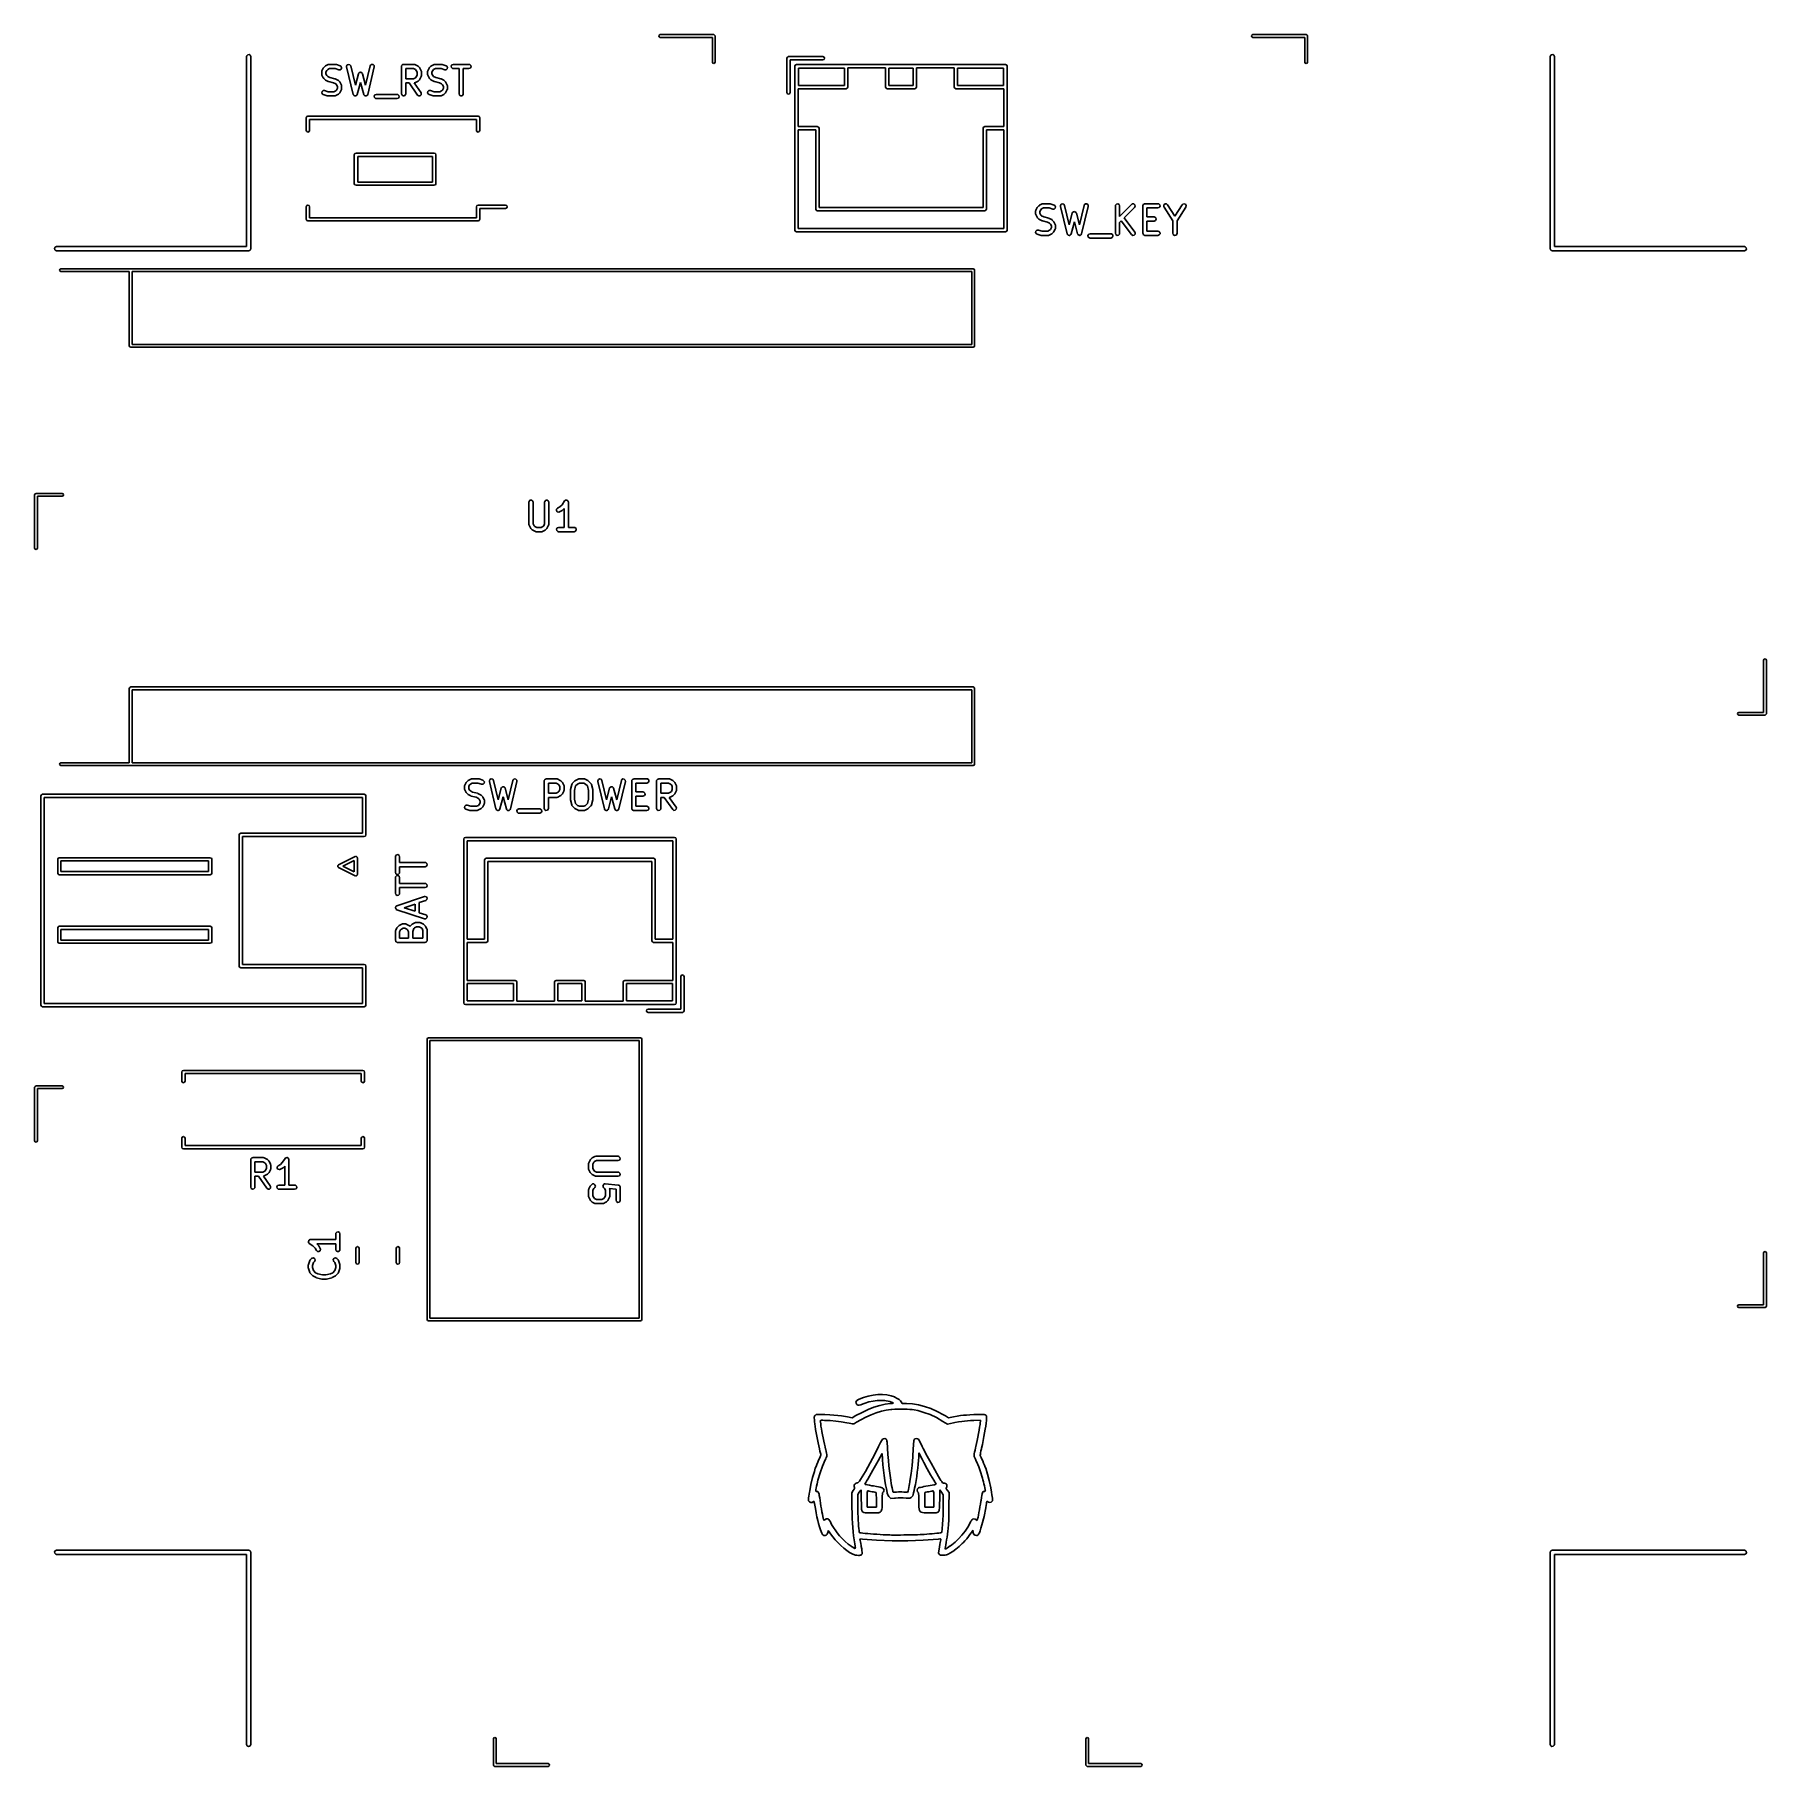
# Model space of a CAD drawing. Extents: x 3.94 to 6.43, y -4.85 to -2.37.
import ezdxf

# ---------------------------------------------------------------- set-up
doc = ezdxf.new("R2010")
doc.units = 0
doc.header["$MEASUREMENT"] = 0
doc.layers.add('BLACK', color=7, linetype='CONTINUOUS')

msp = doc.modelspace()

# ---------------------------------------------------------------- linework, layer by layer
at = {"layer": 'BLACK', "linetype": 'CONTINUOUS'}
for p, q in [((4.8403, -2.372), (4.8409, -2.3707)), ((4.8409, -2.3734), (4.8403, -2.372)), ((4.8409, -2.3707), (4.8423, -2.3701)), ((4.8423, -2.374), (4.8409, -2.3734)), ((4.8423, -2.3701), (4.9191, -2.3701)), ((4.9171, -2.374), (4.8423, -2.374)), ((4.9171, -2.4094), (4.9171, -2.374)), ((4.9191, -2.3701), (4.9204, -2.3707)), ((4.9204, -2.3707), (4.921, -2.372)), ((4.921, -2.372), (4.921, -2.4094)), ((5.6903, -2.372), (5.6909, -2.3707)), ((5.6909, -2.3734), (5.6903, -2.372)), ((5.6909, -2.3707), (5.6923, -2.3701)), ((5.6923, -2.374), (5.6909, -2.3734)), ((5.6923, -2.3701), (5.7691, -2.3701)), ((5.7671, -2.374), (5.6923, -2.374)), ((5.7671, -2.4094), (5.7671, -2.374)), ((5.7691, -2.3701), (5.7704, -2.3707)), ((5.7704, -2.3707), (5.771, -2.372)), ((5.771, -2.372), (5.771, -2.4094)), ((4.249, -2.4016), (4.2492, -2.4006)), ((4.249, -2.6742), (4.249, -2.4016)), ((4.2492, -2.4006), (4.2505, -2.399)), ((4.2505, -2.399), (4.2525, -2.3987)), ((4.2525, -2.3987), (4.2542, -2.3997)), ((4.2542, -2.3997), (4.2549, -2.4016)), ((4.2549, -2.4016), (4.2549, -2.6772)), ((4.9177, -2.4108), (4.9171, -2.4094)), ((4.921, -2.4094), (4.9204, -2.4108)), ((5.024, -2.4039), (5.0247, -2.4023)), ((5.024, -2.4531), (5.024, -2.4039)), ((5.0247, -2.4023), (5.0264, -2.4016)), ((5.0264, -2.4016), (5.0756, -2.4016)), ((5.0756, -2.4063), (5.0287, -2.4063)), ((5.0287, -2.4063), (5.0287, -2.4531)), ((5.0756, -2.4016), (5.0773, -2.4023)), ((5.0773, -2.4056), (5.0756, -2.4063)), ((5.0773, -2.4023), (5.078, -2.4039)), ((5.078, -2.4039), (5.0773, -2.4056)), ((5.7677, -2.4108), (5.7671, -2.4094)), ((5.771, -2.4094), (5.7704, -2.4108)), ((6.1191, -2.4016), (6.1193, -2.4006)), ((6.1191, -2.6772), (6.1191, -2.4016)), ((6.1193, -2.4006), (6.1206, -2.399)), ((6.1206, -2.399), (6.1226, -2.3987)), ((6.1226, -2.3987), (6.1243, -2.3997)), ((6.1243, -2.3997), (6.125, -2.4016)), ((6.125, -2.4016), (6.125, -2.6742)), ((4.3568, -2.4232), (4.357, -2.4222)), ((4.3568, -2.427), (4.3568, -2.4232)), ((4.3569, -2.4272), (4.3568, -2.427)), ((4.3568, -2.4273), (4.3569, -2.4272)), ((4.3571, -2.4283), (4.3568, -2.4273)), ((4.357, -2.4222), (4.3571, -2.4221)), ((4.3571, -2.4219), (4.359, -2.4181)), ((4.3571, -2.4221), (4.3571, -2.4219)), ((4.359, -2.4321), (4.3571, -2.4283)), ((4.359, -2.4181), (4.3596, -2.4174)), ((4.3591, -2.4321), (4.359, -2.4321)), ((4.3596, -2.4329), (4.3591, -2.4321)), ((4.3596, -2.4174), (4.3615, -2.4155)), ((4.3596, -2.4174), (4.3596, -2.4174)), ((4.3615, -2.4347), (4.3596, -2.4329)), ((4.3615, -2.4155), (4.3622, -2.415)), ((4.3622, -2.4149), (4.366, -2.413)), ((4.3622, -2.415), (4.3622, -2.4149)), ((4.3642, -2.4213), (4.3628, -2.4239)), ((4.3628, -2.4239), (4.3628, -2.4263)), ((4.3628, -2.4263), (4.3642, -2.4289)), ((4.3654, -2.4201), (4.3642, -2.4213)), ((4.3642, -2.4289), (4.3654, -2.4301)), ((4.368, -2.4187), (4.3654, -2.4201)), ((4.3654, -2.4301), (4.3684, -2.4316)), ((4.366, -2.413), (4.367, -2.4127)), ((4.367, -2.4127), (4.3672, -2.4128)), ((4.3672, -2.4128), (4.3673, -2.4127)), ((4.3673, -2.4127), (4.3767, -2.4127)), ((4.3762, -2.4187), (4.368, -2.4187)), ((4.3684, -2.4316), (4.3756, -2.4334)), ((4.3756, -2.4334), (4.376, -2.4336)), ((4.376, -2.4336), (4.3762, -2.4337)), ((4.3814, -2.4205), (4.3762, -2.4187)), ((4.3762, -2.4337), (4.3799, -2.4355)), ((4.3767, -2.4127), (4.3776, -2.4129)), ((4.3776, -2.4129), (4.3777, -2.4129)), ((4.3777, -2.4129), (4.3833, -2.4148)), ((4.3834, -2.4204), (4.3814, -2.4205)), ((4.3833, -2.4148), (4.3842, -2.4153)), ((4.385, -2.419), (4.3834, -2.4204)), ((4.3842, -2.4153), (4.3853, -2.417)), ((4.3853, -2.417), (4.385, -2.419)), ((4.3925, -2.4154), (4.3934, -2.4135)), ((4.3925, -2.4164), (4.3925, -2.4154)), ((4.4019, -2.4558), (4.3925, -2.4164)), ((4.3934, -2.4135), (4.3953, -2.4127)), ((4.3953, -2.4127), (4.3972, -2.4133)), ((4.3972, -2.4133), (4.3984, -2.415)), ((4.3984, -2.415), (4.405, -2.4428)), ((4.405, -2.4428), (4.4094, -2.4262)), ((4.4094, -2.4262), (4.4099, -2.4253)), ((4.4099, -2.4253), (4.4101, -2.4251)), ((4.4101, -2.4251), (4.4102, -2.4249)), ((4.4102, -2.4249), (4.4109, -2.4245)), ((4.4109, -2.4245), (4.4115, -2.4241)), ((4.4115, -2.4241), (4.4118, -2.4241)), ((4.4118, -2.4241), (4.4121, -2.424)), ((4.4121, -2.424), (4.4128, -2.4242)), ((4.4128, -2.4242), (4.4136, -2.4243)), ((4.4136, -2.4243), (4.4138, -2.4244)), ((4.4138, -2.4244), (4.4141, -2.4245)), ((4.4141, -2.4245), (4.4145, -2.4252)), ((4.4145, -2.4252), (4.4151, -2.4257)), ((4.4151, -2.4257), (4.4151, -2.426)), ((4.4151, -2.426), (4.4152, -2.4262)), ((4.4152, -2.4262), (4.4197, -2.4428)), ((4.4197, -2.4428), (4.4263, -2.415)), ((4.4321, -2.4164), (4.4228, -2.4558)), ((4.4263, -2.415), (4.4267, -2.4141)), ((4.4267, -2.4141), (4.4283, -2.4128)), ((4.4283, -2.4128), (4.4304, -2.413)), ((4.4304, -2.413), (4.4319, -2.4144)), ((4.4319, -2.4144), (4.4321, -2.4164)), ((4.4712, -2.4152), (4.4713, -2.4151)), ((4.4713, -2.4153), (4.4712, -2.4152)), ((4.4712, -2.4157), (4.4713, -2.4153)), ((4.4712, -2.4551), (4.4712, -2.4157)), ((4.4713, -2.4151), (4.4714, -2.4147)), ((4.4714, -2.4147), (4.4719, -2.4141)), ((4.4719, -2.4141), (4.4723, -2.4134)), ((4.4723, -2.4134), (4.4725, -2.4133)), ((4.4725, -2.4133), (4.4727, -2.4131)), ((4.4727, -2.4131), (4.4735, -2.413)), ((4.4735, -2.413), (4.4742, -2.4127)), ((4.4742, -2.4127), (4.4892, -2.4127)), ((4.4885, -2.4187), (4.4772, -2.4187)), ((4.4772, -2.4187), (4.4772, -2.4333)), ((4.4772, -2.4333), (4.4885, -2.4333)), ((4.4912, -2.4201), (4.4885, -2.4187)), ((4.4885, -2.4333), (4.4912, -2.432)), ((4.4892, -2.4127), (4.4902, -2.4129)), ((4.4902, -2.4129), (4.4904, -2.413)), ((4.4904, -2.413), (4.4905, -2.413)), ((4.4905, -2.413), (4.4943, -2.4149)), ((4.4923, -2.4213), (4.4912, -2.4201)), ((4.4912, -2.432), (4.4923, -2.4308)), ((4.4937, -2.4239), (4.4923, -2.4213)), ((4.4923, -2.4308), (4.4937, -2.4281)), ((4.4937, -2.4281), (4.4937, -2.4239)), ((4.4943, -2.4149), (4.495, -2.4155)), ((4.495, -2.4155), (4.4951, -2.4155)), ((4.4951, -2.4155), (4.4969, -2.4174)), ((4.4969, -2.4174), (4.4975, -2.4181)), ((4.4975, -2.434), (4.497, -2.4347)), ((4.4975, -2.4181), (4.4975, -2.4181)), ((4.4975, -2.4181), (4.4994, -2.4219)), ((4.4994, -2.4302), (4.4975, -2.434)), ((4.4994, -2.4219), (4.4997, -2.4229)), ((4.4995, -2.4299), (4.4994, -2.43)), ((4.4994, -2.43), (4.4994, -2.4302)), ((4.4997, -2.4289), (4.4995, -2.4299)), ((4.4997, -2.4229), (4.4996, -2.4231)), ((4.4996, -2.4231), (4.4997, -2.4232)), ((4.4997, -2.4232), (4.4997, -2.4289)), ((4.5087, -2.4232), (4.5089, -2.4222)), ((4.5087, -2.427), (4.5087, -2.4232)), ((4.5087, -2.4272), (4.5087, -2.427)), ((4.5087, -2.4273), (4.5087, -2.4272)), ((4.509, -2.4283), (4.5087, -2.4273)), ((4.5089, -2.4222), (4.509, -2.4221)), ((4.509, -2.4219), (4.5109, -2.4181)), ((4.509, -2.4221), (4.509, -2.4219)), ((4.5109, -2.4321), (4.509, -2.4283)), ((4.5109, -2.4181), (4.5114, -2.4174)), ((4.5114, -2.4329), (4.5109, -2.4321)), ((4.5109, -2.4321), (4.5109, -2.4321)), ((4.5114, -2.4174), (4.5133, -2.4155)), ((4.5114, -2.4174), (4.5114, -2.4174)), ((4.5133, -2.4347), (4.5114, -2.4329)), ((4.5133, -2.4155), (4.514, -2.415)), ((4.514, -2.415), (4.5141, -2.4149)), ((4.5141, -2.4149), (4.5178, -2.413)), ((4.516, -2.4213), (4.5147, -2.4239)), ((4.5147, -2.4239), (4.5147, -2.4263)), ((4.5147, -2.4263), (4.516, -2.4289)), ((4.5172, -2.4201), (4.516, -2.4213)), ((4.516, -2.4289), (4.5172, -2.4301)), ((4.5199, -2.4187), (4.5172, -2.4201)), ((4.5172, -2.4301), (4.5202, -2.4316)), ((4.5178, -2.413), (4.5188, -2.4127)), ((4.5188, -2.4127), (4.519, -2.4128)), ((4.519, -2.4128), (4.5192, -2.4127)), ((4.5192, -2.4127), (4.5286, -2.4127)), ((4.5281, -2.4187), (4.5199, -2.4187)), ((4.5202, -2.4316), (4.5274, -2.4334)), ((4.5274, -2.4334), (4.5279, -2.4336)), ((4.5279, -2.4336), (4.528, -2.4337)), ((4.528, -2.4337), (4.5318, -2.4355)), ((4.5332, -2.4205), (4.5281, -2.4187)), ((4.5286, -2.4127), (4.5294, -2.4129)), ((4.5294, -2.4129), (4.5295, -2.4129)), ((4.5295, -2.4129), (4.5351, -2.4148)), ((4.5353, -2.4204), (4.5332, -2.4205)), ((4.5351, -2.4148), (4.5361, -2.4153)), ((4.5368, -2.419), (4.5353, -2.4204)), ((4.5361, -2.4153), (4.5371, -2.417)), ((4.5371, -2.417), (4.5368, -2.419)), ((4.5425, -2.4152), (4.5435, -2.4134)), ((4.5428, -2.4172), (4.5425, -2.4152)), ((4.5444, -2.4186), (4.5428, -2.4172)), ((4.5435, -2.4134), (4.5454, -2.4127)), ((4.5454, -2.4187), (4.5444, -2.4186)), ((4.5454, -2.4127), (4.5679, -2.4127)), ((4.5537, -2.4187), (4.5454, -2.4187)), ((4.5537, -2.4551), (4.5537, -2.4187)), ((4.5679, -2.4187), (4.5597, -2.4187)), ((4.5597, -2.4187), (4.5597, -2.4551)), ((4.5679, -2.4127), (4.569, -2.4129)), ((4.5699, -2.418), (4.5679, -2.4187)), ((4.569, -2.4129), (4.5705, -2.4142)), ((4.5709, -2.4163), (4.5699, -2.418)), ((4.5705, -2.4142), (4.5709, -2.4163)), ((4.9191, -2.4114), (4.9177, -2.4108)), ((4.9204, -2.4108), (4.9191, -2.4114)), ((5.0354, -2.4154), (5.0361, -2.4137)), ((5.0354, -2.6504), (5.0354, -2.4154)), ((5.0361, -2.4137), (5.0378, -2.413)), ((5.0378, -2.413), (5.3378, -2.413)), ((5.0406, -2.4181), (5.0406, -2.4429)), ((5.1067, -2.4181), (5.0406, -2.4181)), ((5.1067, -2.4429), (5.1067, -2.4181)), ((5.1657, -2.4177), (5.1114, -2.4177)), ((5.1114, -2.4177), (5.1114, -2.4453)), ((5.1657, -2.4453), (5.1657, -2.4177)), ((5.1705, -2.4181), (5.1705, -2.4429)), ((5.2051, -2.4181), (5.1705, -2.4181)), ((5.2051, -2.4429), (5.2051, -2.4181)), ((5.2098, -2.4177), (5.2098, -2.4453)), ((5.2642, -2.4177), (5.2098, -2.4177)), ((5.2642, -2.4453), (5.2642, -2.4177)), ((5.2689, -2.4181), (5.2689, -2.4429)), ((5.335, -2.4181), (5.2689, -2.4181)), ((5.335, -2.4429), (5.335, -2.4181)), ((5.3378, -2.413), (5.3395, -2.4137)), ((5.3395, -2.4137), (5.3402, -2.4154)), ((5.3402, -2.4154), (5.3402, -2.6504)), ((5.7691, -2.4114), (5.7677, -2.4108)), ((5.7704, -2.4108), (5.7691, -2.4114)), ((4.3569, -2.4538), (4.3572, -2.4518)), ((4.358, -2.4556), (4.3569, -2.4538)), ((4.3572, -2.4518), (4.3587, -2.4504)), ((4.3589, -2.4561), (4.358, -2.4556)), ((4.3587, -2.4504), (4.3608, -2.4504)), ((4.3645, -2.458), (4.3589, -2.4561)), ((4.3608, -2.4504), (4.3659, -2.4521)), ((4.3615, -2.4348), (4.3615, -2.4347)), ((4.3622, -2.4353), (4.3615, -2.4348)), ((4.366, -2.4372), (4.3622, -2.4353)), ((4.3646, -2.458), (4.3645, -2.458)), ((4.3655, -2.4581), (4.3646, -2.458)), ((4.3748, -2.4581), (4.3655, -2.4581)), ((4.3659, -2.4521), (4.3741, -2.4521)), ((4.3661, -2.4372), (4.366, -2.4372)), ((4.3666, -2.4374), (4.3661, -2.4372)), ((4.3738, -2.4392), (4.3666, -2.4374)), ((4.3768, -2.4407), (4.3738, -2.4392)), ((4.3741, -2.4521), (4.3768, -2.4508)), ((4.375, -2.4581), (4.3748, -2.4581)), ((4.3752, -2.4581), (4.375, -2.4581)), ((4.3762, -2.4578), (4.3752, -2.4581)), ((4.3799, -2.4559), (4.3762, -2.4578)), ((4.378, -2.4419), (4.3768, -2.4407)), ((4.3768, -2.4508), (4.378, -2.4496)), ((4.3793, -2.4446), (4.378, -2.4419)), ((4.378, -2.4496), (4.3793, -2.4469)), ((4.3793, -2.4469), (4.3793, -2.4446)), ((4.3799, -2.4355), (4.3807, -2.4361)), ((4.38, -2.4559), (4.3799, -2.4559)), ((4.3807, -2.4554), (4.38, -2.4559)), ((4.3807, -2.4361), (4.3807, -2.4361)), ((4.3807, -2.4361), (4.3826, -2.438)), ((4.3826, -2.4535), (4.3807, -2.4554)), ((4.3826, -2.438), (4.3831, -2.4387)), ((4.3831, -2.4527), (4.3826, -2.4534)), ((4.3826, -2.4534), (4.3826, -2.4535)), ((4.3831, -2.4387), (4.3831, -2.4388)), ((4.3831, -2.4388), (4.385, -2.4425)), ((4.385, -2.449), (4.3831, -2.4527)), ((4.385, -2.4425), (4.3853, -2.4435)), ((4.3852, -2.4486), (4.385, -2.4488)), ((4.385, -2.4488), (4.385, -2.449)), ((4.3853, -2.4476), (4.3852, -2.4486)), ((4.3853, -2.4435), (4.3853, -2.4437)), ((4.3853, -2.4437), (4.3853, -2.4439)), ((4.3853, -2.4439), (4.3853, -2.4476)), ((4.4021, -2.4561), (4.4019, -2.4558)), ((4.4021, -2.4564), (4.4021, -2.4561)), ((4.4026, -2.4569), (4.4021, -2.4564)), ((4.403, -2.4575), (4.4026, -2.4569)), ((4.4033, -2.4576), (4.403, -2.4575)), ((4.4036, -2.4578), (4.4033, -2.4576)), ((4.4043, -2.4579), (4.4036, -2.4578)), ((4.405, -2.4581), (4.4043, -2.4579)), ((4.4053, -2.458), (4.405, -2.4581)), ((4.4056, -2.458), (4.4053, -2.458)), ((4.4062, -2.4576), (4.4056, -2.458)), ((4.4069, -2.4573), (4.4062, -2.4576)), ((4.407, -2.457), (4.4069, -2.4573)), ((4.4073, -2.4568), (4.407, -2.457)), ((4.4077, -2.4559), (4.4073, -2.4568)), ((4.4123, -2.4387), (4.4077, -2.4559)), ((4.4169, -2.4559), (4.4123, -2.4387)), ((4.4171, -2.4561), (4.4169, -2.4559)), ((4.4171, -2.4565), (4.4171, -2.4561)), ((4.4177, -2.457), (4.4171, -2.4565)), ((4.4181, -2.4576), (4.4177, -2.457)), ((4.4184, -2.4577), (4.4181, -2.4576)), ((4.4186, -2.4579), (4.4184, -2.4577)), ((4.4194, -2.4579), (4.4186, -2.4579)), ((4.4201, -2.4581), (4.4194, -2.4579)), ((4.4204, -2.458), (4.4201, -2.4581)), ((4.4207, -2.458), (4.4204, -2.458)), ((4.4213, -2.4575), (4.4207, -2.458)), ((4.422, -2.4572), (4.4213, -2.4575)), ((4.4221, -2.457), (4.422, -2.4572)), ((4.4223, -2.4568), (4.4221, -2.457)), ((4.4228, -2.4558), (4.4223, -2.4568)), ((4.4319, -2.4583), (4.4329, -2.4565)), ((4.4322, -2.4604), (4.4319, -2.4583)), ((4.4329, -2.4565), (4.4348, -2.4558)), ((4.4348, -2.4558), (4.4648, -2.4558)), ((4.4648, -2.4558), (4.4659, -2.456)), ((4.4659, -2.456), (4.4674, -2.4573)), ((4.4678, -2.4594), (4.4668, -2.4612)), ((4.4674, -2.4573), (4.4678, -2.4594)), ((4.4719, -2.457), (4.4712, -2.4551)), ((4.4737, -2.4581), (4.4719, -2.457)), ((4.4757, -2.4577), (4.4737, -2.4581)), ((4.477, -2.4561), (4.4757, -2.4577)), ((4.4772, -2.4551), (4.477, -2.4561)), ((4.482, -2.4394), (4.4772, -2.4394)), ((4.4772, -2.4394), (4.4772, -2.4551)), ((4.4942, -2.4568), (4.482, -2.4394)), ((4.4894, -2.4393), (4.4893, -2.4393)), ((4.4893, -2.4393), (4.4992, -2.4534)), ((4.4895, -2.4393), (4.4894, -2.4393)), ((4.4905, -2.4391), (4.4895, -2.4393)), ((4.4943, -2.4372), (4.4905, -2.4391)), ((4.4959, -2.458), (4.4942, -2.4568)), ((4.4951, -2.4366), (4.4943, -2.4371)), ((4.4943, -2.4371), (4.4943, -2.4372)), ((4.4969, -2.4347), (4.4951, -2.4366)), ((4.498, -2.4578), (4.4959, -2.458)), ((4.497, -2.4347), (4.4969, -2.4347)), ((4.4994, -2.4564), (4.498, -2.4578)), ((4.4992, -2.4534), (4.4996, -2.4543)), ((4.4996, -2.4543), (4.4994, -2.4564)), ((4.5087, -2.4538), (4.509, -2.4518)), ((4.5098, -2.4556), (4.5087, -2.4538)), ((4.509, -2.4518), (4.5106, -2.4504)), ((4.5107, -2.4561), (4.5098, -2.4556)), ((4.5106, -2.4504), (4.5126, -2.4504)), ((4.5164, -2.458), (4.5107, -2.4561)), ((4.5126, -2.4504), (4.5178, -2.4521)), ((4.5134, -2.4348), (4.5133, -2.4347)), ((4.5141, -2.4353), (4.5134, -2.4348)), ((4.5178, -2.4372), (4.5141, -2.4353)), ((4.5173, -2.4581), (4.5164, -2.458)), ((4.5164, -2.458), (4.5164, -2.458)), ((4.5267, -2.4581), (4.5173, -2.4581)), ((4.518, -2.4372), (4.5178, -2.4372)), ((4.5178, -2.4521), (4.526, -2.4521)), ((4.5185, -2.4374), (4.518, -2.4372)), ((4.5256, -2.4392), (4.5185, -2.4374)), ((4.5287, -2.4407), (4.5256, -2.4392)), ((4.526, -2.4521), (4.5287, -2.4508)), ((4.5269, -2.4581), (4.5267, -2.4581)), ((4.527, -2.4581), (4.5269, -2.4581)), ((4.528, -2.4578), (4.527, -2.4581)), ((4.5318, -2.4559), (4.528, -2.4578)), ((4.5298, -2.4419), (4.5287, -2.4407)), ((4.5287, -2.4508), (4.5298, -2.4496)), ((4.5312, -2.4446), (4.5298, -2.4419)), ((4.5298, -2.4496), (4.5312, -2.4469)), ((4.5312, -2.4469), (4.5312, -2.4446)), ((4.5318, -2.4355), (4.5325, -2.4361)), ((4.5326, -2.4554), (4.5318, -2.4559)), ((4.5318, -2.4559), (4.5318, -2.4559)), ((4.5325, -2.4361), (4.5326, -2.4361)), ((4.5326, -2.4361), (4.5344, -2.438)), ((4.5344, -2.4535), (4.5326, -2.4554)), ((4.5344, -2.438), (4.535, -2.4387)), ((4.5345, -2.4534), (4.5344, -2.4535)), ((4.535, -2.4527), (4.5345, -2.4534)), ((4.535, -2.4387), (4.535, -2.4388)), ((4.535, -2.4388), (4.5369, -2.4425)), ((4.5369, -2.449), (4.535, -2.4527)), ((4.5369, -2.4425), (4.5372, -2.4435)), ((4.537, -2.4486), (4.5369, -2.4488)), ((4.5369, -2.4488), (4.5369, -2.449)), ((4.5372, -2.4476), (4.537, -2.4486)), ((4.5372, -2.4435), (4.5371, -2.4437)), ((4.5371, -2.4437), (4.5372, -2.4439)), ((4.5372, -2.4439), (4.5372, -2.4476)), ((4.5544, -2.457), (4.5537, -2.4551)), ((4.5562, -2.4581), (4.5544, -2.457)), ((4.5582, -2.4577), (4.5562, -2.4581)), ((4.5595, -2.4561), (4.5582, -2.4577)), ((4.5597, -2.4551), (4.5595, -2.4561)), ((5.0247, -2.4548), (5.024, -2.4531)), ((5.0264, -2.4555), (5.0247, -2.4548)), ((5.028, -2.4548), (5.0264, -2.4555)), ((5.0287, -2.4531), (5.028, -2.4548)), ((5.1091, -2.4476), (5.0402, -2.4476)), ((5.0402, -2.4476), (5.0402, -2.502)), ((5.0406, -2.4429), (5.1067, -2.4429)), ((5.1107, -2.4469), (5.1091, -2.4476)), ((5.1114, -2.4453), (5.1107, -2.4469)), ((5.1664, -2.4469), (5.1657, -2.4453)), ((5.1681, -2.4476), (5.1664, -2.4469)), ((5.2075, -2.4476), (5.1681, -2.4476)), ((5.1705, -2.4429), (5.2051, -2.4429)), ((5.2092, -2.4469), (5.2075, -2.4476)), ((5.2098, -2.4453), (5.2092, -2.4469)), ((5.2649, -2.4469), (5.2642, -2.4453)), ((5.2665, -2.4476), (5.2649, -2.4469)), ((5.3354, -2.4476), (5.2665, -2.4476)), ((5.2689, -2.4429), (5.335, -2.4429)), ((5.3354, -2.502), (5.3354, -2.4476)), ((4.4338, -2.4617), (4.4322, -2.4604)), ((4.4348, -2.4619), (4.4338, -2.4617)), ((4.4648, -2.4619), (4.4348, -2.4619)), ((4.4668, -2.4612), (4.4648, -2.4619)), ((4.3346, -2.4894), (4.3353, -2.4877)), ((4.3346, -2.5075), (4.3346, -2.4894)), ((4.3353, -2.5092), (4.3346, -2.5075)), ((4.3353, -2.4877), (4.337, -2.487)), ((4.337, -2.487), (4.5811, -2.487)), ((4.3394, -2.5075), (4.3387, -2.5092)), ((4.5787, -2.4917), (4.3394, -2.4917)), ((4.3394, -2.4917), (4.3394, -2.5075)), ((4.5787, -2.5075), (4.5787, -2.4917)), ((4.5794, -2.5092), (4.5787, -2.5075)), ((4.5811, -2.487), (4.5828, -2.4877)), ((4.5828, -2.4877), (4.5835, -2.4894)), ((4.5835, -2.5075), (4.5828, -2.5092)), ((4.5835, -2.4894), (4.5835, -2.5075)), ((5.0402, -2.502), (5.0677, -2.502)), ((5.0402, -2.5067), (5.0402, -2.648)), ((5.0654, -2.5067), (5.0402, -2.5067)), ((5.0654, -2.6205), (5.0654, -2.5067)), ((5.0677, -2.502), (5.0694, -2.5027)), ((5.0694, -2.5027), (5.0701, -2.5043)), ((5.0701, -2.5043), (5.0701, -2.6181)), ((5.3055, -2.5043), (5.3062, -2.5027)), ((5.3055, -2.6181), (5.3055, -2.5043)), ((5.3062, -2.5027), (5.3079, -2.502)), ((5.3079, -2.502), (5.3354, -2.502)), ((5.3354, -2.5067), (5.3102, -2.5067)), ((5.3102, -2.5067), (5.3102, -2.6205)), ((5.3354, -2.648), (5.3354, -2.5067)), ((4.337, -2.5098), (4.3353, -2.5092)), ((4.3387, -2.5092), (4.337, -2.5098)), ((4.5811, -2.5098), (4.5794, -2.5092)), ((4.5828, -2.5092), (4.5811, -2.5098)), ((4.4035, -2.5425), (4.4042, -2.5408)), ((4.4035, -2.5839), (4.4035, -2.5425)), ((4.4042, -2.5408), (4.4059, -2.5402)), ((4.4059, -2.5402), (4.5181, -2.5402)), ((4.4083, -2.5449), (4.4083, -2.5815)), ((4.5157, -2.5449), (4.4083, -2.5449)), ((4.5157, -2.5815), (4.5157, -2.5449)), ((4.5181, -2.5402), (4.5198, -2.5408)), ((4.5198, -2.5408), (4.5205, -2.5425)), ((4.5205, -2.5425), (4.5205, -2.5839)), ((4.4083, -2.5815), (4.5157, -2.5815)), ((4.4042, -2.5855), (4.4035, -2.5839)), ((4.4059, -2.5862), (4.4042, -2.5855)), ((4.5181, -2.5862), (4.4059, -2.5862)), ((4.5198, -2.5855), (4.5181, -2.5862)), ((4.5205, -2.5839), (4.5198, -2.5855)), ((4.3346, -2.6169), (4.3353, -2.6153)), ((4.3346, -2.635), (4.3346, -2.6169)), ((4.3353, -2.6153), (4.337, -2.6146)), ((4.337, -2.6146), (4.3387, -2.6153)), ((4.3387, -2.6153), (4.3394, -2.6169)), ((4.3394, -2.6169), (4.3394, -2.6327)), ((4.3394, -2.6327), (4.5787, -2.6327)), ((4.5787, -2.6169), (4.5794, -2.6153)), ((4.5787, -2.6327), (4.5787, -2.6169)), ((4.5794, -2.6153), (4.5811, -2.6146)), ((4.5811, -2.6146), (4.6205, -2.6146)), ((4.6205, -2.6193), (4.5835, -2.6193)), ((4.5835, -2.6193), (4.5835, -2.635)), ((4.6205, -2.6146), (4.6221, -2.6153)), ((4.6221, -2.6186), (4.6205, -2.6193)), ((4.6221, -2.6153), (4.6228, -2.6169)), ((4.6228, -2.6169), (4.6221, -2.6186)), ((5.066, -2.6221), (5.0654, -2.6205)), ((5.0677, -2.6228), (5.066, -2.6221)), ((5.1878, -2.6228), (5.0677, -2.6228)), ((5.0701, -2.6181), (5.1878, -2.6181)), ((5.1878, -2.6181), (5.3055, -2.6181)), ((5.3079, -2.6228), (5.1878, -2.6228)), ((5.3095, -2.6221), (5.3079, -2.6228)), ((5.3102, -2.6205), (5.3095, -2.6221)), ((5.3809, -2.6232), (5.3811, -2.6222)), ((5.3809, -2.627), (5.3809, -2.6232)), ((5.3809, -2.6272), (5.3809, -2.627)), ((5.3809, -2.6273), (5.3809, -2.6272)), ((5.3812, -2.6283), (5.3809, -2.6273)), ((5.3811, -2.6222), (5.3812, -2.6221)), ((5.3812, -2.6219), (5.3831, -2.6181)), ((5.3812, -2.6221), (5.3812, -2.6219)), ((5.3831, -2.6321), (5.3812, -2.6283)), ((5.3831, -2.6181), (5.3836, -2.6174)), ((5.3836, -2.6329), (5.3831, -2.6321)), ((5.3831, -2.6321), (5.3831, -2.6321)), ((5.3836, -2.6174), (5.3855, -2.6155)), ((5.3836, -2.6174), (5.3836, -2.6174)), ((5.3855, -2.6347), (5.3836, -2.6329)), ((5.3855, -2.6155), (5.3863, -2.615)), ((5.3863, -2.6149), (5.39, -2.613)), ((5.3863, -2.615), (5.3863, -2.6149)), ((5.3882, -2.6213), (5.3869, -2.6239)), ((5.3869, -2.6239), (5.3869, -2.6263)), ((5.3869, -2.6263), (5.3882, -2.6289)), ((5.3894, -2.6201), (5.3882, -2.6213)), ((5.3882, -2.6289), (5.3894, -2.6301)), ((5.3921, -2.6187), (5.3894, -2.6201)), ((5.3894, -2.6301), (5.3924, -2.6316)), ((5.39, -2.613), (5.3911, -2.6127)), ((5.3911, -2.6127), (5.3912, -2.6128)), ((5.3912, -2.6128), (5.3914, -2.6127)), ((5.3914, -2.6127), (5.4008, -2.6127)), ((5.4003, -2.6187), (5.3921, -2.6187)), ((5.3924, -2.6316), (5.3996, -2.6334)), ((5.4054, -2.6205), (5.4003, -2.6187)), ((5.4008, -2.6127), (5.4017, -2.6129)), ((5.4017, -2.6129), (5.4017, -2.6129)), ((5.4017, -2.6129), (5.4073, -2.6148)), ((5.4075, -2.6204), (5.4054, -2.6205)), ((5.4073, -2.6148), (5.4083, -2.6153)), ((5.409, -2.619), (5.4075, -2.6204)), ((5.4083, -2.6153), (5.4093, -2.617)), ((5.4093, -2.617), (5.409, -2.619)), ((5.4165, -2.6154), (5.4174, -2.6135)), ((5.4166, -2.6164), (5.4165, -2.6154)), ((5.426, -2.6558), (5.4166, -2.6164)), ((5.4174, -2.6135), (5.4193, -2.6127)), ((5.4193, -2.6127), (5.4213, -2.6133)), ((5.4213, -2.6133), (5.4224, -2.615)), ((5.4224, -2.615), (5.4291, -2.6428)), ((5.4291, -2.6428), (5.4335, -2.6262)), ((5.4335, -2.6262), (5.4339, -2.6253)), ((5.4339, -2.6253), (5.4341, -2.6251)), ((5.4341, -2.6251), (5.4343, -2.6249)), ((5.4343, -2.6249), (5.435, -2.6245)), ((5.435, -2.6245), (5.4356, -2.6241)), ((5.4356, -2.6241), (5.4359, -2.6241)), ((5.4359, -2.6241), (5.4361, -2.624)), ((5.4361, -2.624), (5.4369, -2.6242)), ((5.4369, -2.6242), (5.4377, -2.6243)), ((5.4377, -2.6243), (5.4379, -2.6244)), ((5.4379, -2.6244), (5.4381, -2.6245)), ((5.4381, -2.6245), (5.4386, -2.6252)), ((5.4386, -2.6252), (5.4391, -2.6257)), ((5.4391, -2.6257), (5.4391, -2.626)), ((5.4391, -2.626), (5.4393, -2.6262)), ((5.4393, -2.6262), (5.4437, -2.6428)), ((5.4437, -2.6428), (5.4503, -2.615)), ((5.4562, -2.6164), (5.4468, -2.6558)), ((5.4503, -2.615), (5.4507, -2.6141)), ((5.4507, -2.6141), (5.4524, -2.6128)), ((5.4524, -2.6128), (5.4545, -2.613)), ((5.4545, -2.613), (5.456, -2.6144)), ((5.456, -2.6144), (5.4562, -2.6164)), ((5.4952, -2.6157), (5.4954, -2.6147)), ((5.4952, -2.6551), (5.4952, -2.6157)), ((5.4954, -2.6147), (5.4968, -2.6131)), ((5.4968, -2.6131), (5.4988, -2.6128)), ((5.4988, -2.6128), (5.5006, -2.6138)), ((5.5006, -2.6138), (5.5013, -2.6157)), ((5.5013, -2.631), (5.5186, -2.6136)), ((5.5013, -2.6157), (5.5013, -2.631)), ((5.5229, -2.6179), (5.5079, -2.6329)), ((5.5079, -2.6329), (5.5232, -2.6533)), ((5.5186, -2.6136), (5.5195, -2.613)), ((5.5195, -2.613), (5.5215, -2.6128)), ((5.5215, -2.6128), (5.5232, -2.614)), ((5.5238, -2.616), (5.5229, -2.6179)), ((5.5232, -2.614), (5.5238, -2.616)), ((5.5346, -2.6157), (5.5347, -2.6153)), ((5.5346, -2.6551), (5.5346, -2.6157)), ((5.5347, -2.6151), (5.5348, -2.6147)), ((5.5347, -2.6152), (5.5347, -2.6151)), ((5.5347, -2.6153), (5.5347, -2.6152)), ((5.5348, -2.6147), (5.5353, -2.6141)), ((5.5353, -2.6141), (5.5357, -2.6134)), ((5.5357, -2.6134), (5.5359, -2.6133)), ((5.5359, -2.6133), (5.5361, -2.6131)), ((5.5361, -2.6131), (5.5369, -2.613)), ((5.5369, -2.613), (5.5376, -2.6127)), ((5.5376, -2.6127), (5.5564, -2.6127)), ((5.5564, -2.6187), (5.5406, -2.6187)), ((5.5406, -2.6187), (5.5406, -2.6315)), ((5.5406, -2.6315), (5.5507, -2.6315)), ((5.5507, -2.6315), (5.5518, -2.6317)), ((5.5518, -2.6317), (5.5534, -2.633)), ((5.5534, -2.633), (5.5537, -2.635)), ((5.5564, -2.6127), (5.5574, -2.6129)), ((5.5583, -2.618), (5.5564, -2.6187)), ((5.5574, -2.6129), (5.559, -2.6142)), ((5.5593, -2.6163), (5.5583, -2.618)), ((5.559, -2.6142), (5.5593, -2.6163)), ((5.5647, -2.6164), (5.565, -2.6143)), ((5.5651, -2.6174), (5.5647, -2.6164)), ((5.565, -2.6143), (5.5665, -2.613)), ((5.5777, -2.6372), (5.5651, -2.6174)), ((5.5665, -2.613), (5.5685, -2.6129)), ((5.5685, -2.6129), (5.5702, -2.6141)), ((5.5702, -2.6141), (5.5807, -2.6307)), ((5.5807, -2.6307), (5.5913, -2.6141)), ((5.5964, -2.6174), (5.5838, -2.6372)), ((5.5913, -2.6141), (5.592, -2.6133)), ((5.592, -2.6133), (5.594, -2.6127)), ((5.594, -2.6127), (5.5959, -2.6135)), ((5.5959, -2.6135), (5.5969, -2.6153)), ((5.5969, -2.6153), (5.5964, -2.6174)), ((4.3353, -2.6367), (4.3346, -2.635)), ((4.337, -2.6374), (4.3353, -2.6367)), ((4.5811, -2.6374), (4.337, -2.6374)), ((4.5828, -2.6367), (4.5811, -2.6374)), ((4.5835, -2.635), (4.5828, -2.6367)), ((5.0361, -2.6521), (5.0354, -2.6504)), ((5.0378, -2.6528), (5.0361, -2.6521)), ((5.3378, -2.6528), (5.0378, -2.6528)), ((5.0402, -2.648), (5.3354, -2.648)), ((5.3395, -2.6521), (5.3378, -2.6528)), ((5.3402, -2.6504), (5.3395, -2.6521)), ((5.3809, -2.6538), (5.3812, -2.6518)), ((5.382, -2.6556), (5.3809, -2.6538)), ((5.3812, -2.6518), (5.3828, -2.6504)), ((5.3829, -2.6561), (5.382, -2.6556)), ((5.3828, -2.6504), (5.3848, -2.6504)), ((5.3886, -2.658), (5.3829, -2.6561)), ((5.3848, -2.6504), (5.39, -2.6521)), ((5.3856, -2.6348), (5.3855, -2.6347)), ((5.3863, -2.6353), (5.3856, -2.6348)), ((5.39, -2.6372), (5.3863, -2.6353)), ((5.3895, -2.6581), (5.3886, -2.658)), ((5.3886, -2.658), (5.3886, -2.658)), ((5.3989, -2.6581), (5.3895, -2.6581)), ((5.3902, -2.6372), (5.39, -2.6372)), ((5.39, -2.6521), (5.3982, -2.6521)), ((5.3907, -2.6374), (5.3902, -2.6372)), ((5.3978, -2.6392), (5.3907, -2.6374)), ((5.4009, -2.6407), (5.3978, -2.6392)), ((5.3982, -2.6521), (5.4009, -2.6508)), ((5.3991, -2.6581), (5.3989, -2.6581)), ((5.3992, -2.6581), (5.3991, -2.6581)), ((5.4002, -2.6578), (5.3992, -2.6581)), ((5.3996, -2.6334), (5.4001, -2.6336)), ((5.4001, -2.6336), (5.4002, -2.6337)), ((5.4002, -2.6337), (5.404, -2.6355)), ((5.404, -2.6559), (5.4002, -2.6578)), ((5.402, -2.6419), (5.4009, -2.6407)), ((5.4009, -2.6508), (5.402, -2.6496)), ((5.4034, -2.6446), (5.402, -2.6419)), ((5.402, -2.6496), (5.4034, -2.6469)), ((5.4034, -2.6469), (5.4034, -2.6446)), ((5.404, -2.6355), (5.4047, -2.6361)), ((5.4048, -2.6554), (5.404, -2.6559)), ((5.404, -2.6559), (5.404, -2.6559)), ((5.4047, -2.6361), (5.4048, -2.6361)), ((5.4048, -2.6361), (5.4066, -2.638)), ((5.4066, -2.6535), (5.4048, -2.6554)), ((5.4066, -2.638), (5.4072, -2.6387)), ((5.4067, -2.6534), (5.4066, -2.6535)), ((5.4072, -2.6527), (5.4067, -2.6534)), ((5.4072, -2.6387), (5.4072, -2.6388)), ((5.4072, -2.6388), (5.4091, -2.6425)), ((5.4091, -2.649), (5.4072, -2.6527)), ((5.4091, -2.6425), (5.4094, -2.6435)), ((5.4092, -2.6486), (5.4091, -2.6488)), ((5.4091, -2.6488), (5.4091, -2.649)), ((5.4094, -2.6476), (5.4092, -2.6486)), ((5.4094, -2.6435), (5.4093, -2.6437)), ((5.4093, -2.6437), (5.4094, -2.6439)), ((5.4094, -2.6439), (5.4094, -2.6476)), ((5.4261, -2.6561), (5.426, -2.6558)), ((5.4262, -2.6564), (5.4261, -2.6561)), ((5.4267, -2.6569), (5.4262, -2.6564)), ((5.4271, -2.6575), (5.4267, -2.6569)), ((5.4274, -2.6576), (5.4271, -2.6575)), ((5.4276, -2.6578), (5.4274, -2.6576)), ((5.4284, -2.6579), (5.4276, -2.6578)), ((5.4291, -2.6581), (5.4284, -2.6579)), ((5.4294, -2.658), (5.4291, -2.6581)), ((5.4297, -2.658), (5.4294, -2.658)), ((5.4303, -2.6576), (5.4297, -2.658)), ((5.431, -2.6573), (5.4303, -2.6576)), ((5.4311, -2.657), (5.431, -2.6573)), ((5.4314, -2.6568), (5.4311, -2.657)), ((5.4318, -2.6559), (5.4314, -2.6568)), ((5.4364, -2.6387), (5.4318, -2.6559)), ((5.441, -2.6559), (5.4364, -2.6387)), ((5.4412, -2.6561), (5.441, -2.6559)), ((5.4412, -2.6565), (5.4412, -2.6561)), ((5.4417, -2.657), (5.4412, -2.6565)), ((5.4422, -2.6576), (5.4417, -2.657)), ((5.4425, -2.6577), (5.4422, -2.6576)), ((5.4427, -2.6579), (5.4425, -2.6577)), ((5.4434, -2.6579), (5.4427, -2.6579)), ((5.4441, -2.6581), (5.4434, -2.6579)), ((5.4444, -2.658), (5.4441, -2.6581)), ((5.4447, -2.658), (5.4444, -2.658)), ((5.4453, -2.6575), (5.4447, -2.658)), ((5.446, -2.6572), (5.4453, -2.6575)), ((5.4461, -2.657), (5.446, -2.6572)), ((5.4464, -2.6568), (5.4461, -2.657)), ((5.4468, -2.6558), (5.4464, -2.6568)), ((5.4559, -2.6583), (5.457, -2.6565)), ((5.457, -2.6565), (5.4589, -2.6558)), ((5.4589, -2.6558), (5.4889, -2.6558)), ((5.4889, -2.6558), (5.4899, -2.656)), ((5.4899, -2.656), (5.4915, -2.6573)), ((5.4915, -2.6573), (5.4918, -2.6594)), ((5.4959, -2.657), (5.4952, -2.6551)), ((5.4977, -2.6581), (5.4959, -2.657)), ((5.4998, -2.6577), (5.4977, -2.6581)), ((5.5011, -2.6561), (5.4998, -2.6577)), ((5.5013, -2.6551), (5.5011, -2.6561)), ((5.5036, -2.6372), (5.5013, -2.6395)), ((5.5013, -2.6395), (5.5013, -2.6551)), ((5.5183, -2.6569), (5.5036, -2.6372)), ((5.5201, -2.658), (5.5183, -2.6569)), ((5.5221, -2.6578), (5.5201, -2.658)), ((5.5235, -2.6563), (5.5221, -2.6578)), ((5.5232, -2.6533), (5.5236, -2.6542)), ((5.5236, -2.6542), (5.5235, -2.6563)), ((5.5349, -2.6558), (5.5346, -2.6551)), ((5.535, -2.6566), (5.5349, -2.6558)), ((5.5352, -2.6568), (5.535, -2.6566)), ((5.5353, -2.657), (5.5352, -2.6568)), ((5.536, -2.6574), (5.5353, -2.657)), ((5.5366, -2.6579), (5.536, -2.6574)), ((5.537, -2.658), (5.5366, -2.6579)), ((5.5371, -2.6581), (5.537, -2.658)), ((5.5372, -2.658), (5.5371, -2.6581)), ((5.5376, -2.6581), (5.5372, -2.658)), ((5.5564, -2.6581), (5.5376, -2.6581)), ((5.5507, -2.6375), (5.5406, -2.6375)), ((5.5406, -2.6375), (5.5406, -2.6521)), ((5.5406, -2.6521), (5.5564, -2.6521)), ((5.5527, -2.6368), (5.5507, -2.6375)), ((5.5537, -2.635), (5.5527, -2.6368)), ((5.5564, -2.6521), (5.5574, -2.6523)), ((5.5583, -2.6574), (5.5564, -2.6581)), ((5.5574, -2.6523), (5.559, -2.6536)), ((5.5593, -2.6556), (5.5583, -2.6574)), ((5.559, -2.6536), (5.5593, -2.6556)), ((5.5777, -2.6551), (5.5777, -2.6372)), ((5.5784, -2.657), (5.5777, -2.6551)), ((5.5802, -2.6581), (5.5784, -2.657)), ((5.5823, -2.6577), (5.5802, -2.6581)), ((5.5836, -2.6561), (5.5823, -2.6577)), ((5.5838, -2.6551), (5.5836, -2.6561)), ((5.5838, -2.6372), (5.5838, -2.6551)), ((3.9735, -2.6767), (3.9745, -2.6749)), ((3.9738, -2.6786), (3.9735, -2.6767)), ((3.9754, -2.6799), (3.9738, -2.6786)), ((3.9745, -2.6749), (3.9764, -2.6742)), ((3.9764, -2.6801), (3.9754, -2.6799)), ((3.9764, -2.6742), (4.249, -2.6742)), ((4.252, -2.6801), (3.9764, -2.6801)), ((4.2527, -2.6799), (4.252, -2.6801)), ((4.2534, -2.6797), (4.2527, -2.6799)), ((4.2536, -2.6795), (4.2534, -2.6797)), ((4.2539, -2.6794), (4.2536, -2.6795)), ((4.2543, -2.6788), (4.2539, -2.6794)), ((4.2547, -2.6782), (4.2543, -2.6788)), ((4.2548, -2.6778), (4.2547, -2.6782)), ((4.2549, -2.6777), (4.2548, -2.6778)), ((4.2549, -2.6772), (4.2549, -2.6775)), ((4.2549, -2.6775), (4.2549, -2.6777)), ((5.4563, -2.6604), (5.4559, -2.6583)), ((5.4579, -2.6617), (5.4563, -2.6604)), ((5.4589, -2.6619), (5.4579, -2.6617)), ((5.4889, -2.6619), (5.4589, -2.6619)), ((5.4908, -2.6612), (5.4889, -2.6619)), ((5.4918, -2.6594), (5.4908, -2.6612)), ((6.1194, -2.6779), (6.1191, -2.6772)), ((6.1195, -2.6786), (6.1194, -2.6779)), ((6.1197, -2.6788), (6.1195, -2.6786)), ((6.1198, -2.6791), (6.1197, -2.6788)), ((6.1204, -2.6794), (6.1198, -2.6791)), ((6.121, -2.6799), (6.1204, -2.6794)), ((6.1214, -2.68), (6.121, -2.6799)), ((6.1215, -2.6801), (6.1214, -2.68)), ((6.1217, -2.6801), (6.1215, -2.6801)), ((6.122, -2.6801), (6.1217, -2.6801)), ((6.3976, -2.6801), (6.122, -2.6801)), ((6.125, -2.6742), (6.3976, -2.6742)), ((6.3976, -2.6742), (6.3986, -2.6744)), ((6.3995, -2.6794), (6.3976, -2.6801)), ((6.3986, -2.6744), (6.4002, -2.6757)), ((6.4005, -2.6777), (6.3995, -2.6794)), ((6.4002, -2.6757), (6.4005, -2.6777)), ((3.9807, -2.7079), (3.9813, -2.7065)), ((3.9813, -2.7065), (3.9827, -2.7059)), ((3.9827, -2.7059), (4.0827, -2.7059)), ((4.0827, -2.7059), (5.2913, -2.7059)), ((5.2913, -2.7059), (5.2927, -2.7065)), ((5.2927, -2.7065), (5.2933, -2.7079)), ((3.9813, -2.7093), (3.9807, -2.7079)), ((3.9827, -2.7098), (3.9813, -2.7093)), ((4.0807, -2.7098), (3.9827, -2.7098)), ((4.0807, -2.8165), (4.0807, -2.7098)), ((4.0846, -2.7098), (4.0846, -2.8146)), ((5.2894, -2.7098), (4.0846, -2.7098)), ((5.2894, -2.8146), (5.2894, -2.7098)), ((5.2933, -2.7079), (5.2933, -2.8165)), ((4.0813, -2.8179), (4.0807, -2.8165)), ((4.0827, -2.8185), (4.0813, -2.8179)), ((5.2913, -2.8185), (4.0827, -2.8185)), ((4.0846, -2.8146), (5.2894, -2.8146)), ((5.2927, -2.8179), (5.2913, -2.8185)), ((5.2933, -2.8165), (5.2927, -2.8179)), ((3.9449, -3.0302), (3.9455, -3.0288)), ((3.9449, -3.1069), (3.9449, -3.0302)), ((3.9455, -3.0288), (3.9469, -3.0282)), ((3.9469, -3.0282), (3.9843, -3.0282)), ((3.9843, -3.0282), (3.9856, -3.0288)), ((3.9856, -3.0288), (3.9862, -3.0302)), ((3.9862, -3.0302), (3.9856, -3.0315)), ((3.9843, -3.0321), (3.9488, -3.0321)), ((3.9488, -3.0321), (3.9488, -3.1069)), ((3.9856, -3.0315), (3.9843, -3.0321)), ((4.654, -3.0407), (4.6542, -3.0397)), ((4.654, -3.0726), (4.654, -3.0407)), ((4.6542, -3.0397), (4.6555, -3.0381)), ((4.6555, -3.0381), (4.6575, -3.0378)), ((4.6575, -3.0378), (4.6593, -3.0388)), ((4.6593, -3.0388), (4.66, -3.0407)), ((4.66, -3.0407), (4.66, -3.0719)), ((4.6765, -3.0407), (4.6767, -3.0397)), ((4.6765, -3.0719), (4.6765, -3.0407)), ((4.6767, -3.0397), (4.678, -3.0381)), ((4.678, -3.0381), (4.68, -3.0378)), ((4.68, -3.0378), (4.6818, -3.0388)), ((4.6818, -3.0388), (4.6825, -3.0407)), ((4.6825, -3.0407), (4.6825, -3.0726)), ((4.6935, -3.0528), (4.6936, -3.0508)), ((4.6947, -3.0545), (4.6935, -3.0528)), ((4.6936, -3.0508), (4.695, -3.0493)), ((4.6967, -3.055), (4.6947, -3.0545)), ((4.695, -3.0493), (4.6983, -3.0476)), ((4.6977, -3.0547), (4.6967, -3.055)), ((4.7015, -3.0528), (4.6977, -3.0547)), ((4.6983, -3.0476), (4.7015, -3.0444)), ((4.7015, -3.0444), (4.7051, -3.0391)), ((4.7023, -3.0522), (4.7015, -3.0528)), ((4.7015, -3.0528), (4.7015, -3.0528)), ((4.7046, -3.0499), (4.7023, -3.0522)), ((4.7046, -3.0771), (4.7046, -3.0499)), ((4.7051, -3.0391), (4.7058, -3.0383)), ((4.7058, -3.0383), (4.706, -3.0383)), ((4.706, -3.0383), (4.7061, -3.0381)), ((4.7061, -3.0381), (4.707, -3.038)), ((4.707, -3.038), (4.7078, -3.0377)), ((4.7078, -3.0377), (4.708, -3.0378)), ((4.708, -3.0378), (4.7082, -3.0378)), ((4.7082, -3.0378), (4.7089, -3.0382)), ((4.7089, -3.0382), (4.7097, -3.0386)), ((4.7097, -3.0386), (4.7098, -3.0387)), ((4.7098, -3.0387), (4.7099, -3.0388)), ((4.7099, -3.0388), (4.7102, -3.0396)), ((4.7102, -3.0396), (4.7106, -3.0404)), ((4.7106, -3.0404), (4.7106, -3.0406)), ((4.7106, -3.0406), (4.7106, -3.0407)), ((4.7106, -3.0407), (4.7106, -3.0771)), ((4.6541, -3.0728), (4.654, -3.0726)), ((4.654, -3.073), (4.6541, -3.0728)), ((4.6543, -3.074), (4.654, -3.073)), ((4.6562, -3.0777), (4.6543, -3.074)), ((4.6568, -3.0785), (4.6562, -3.0777)), ((4.6562, -3.0777), (4.6562, -3.0777)), ((4.6586, -3.0804), (4.6568, -3.0785)), ((4.6587, -3.0804), (4.6586, -3.0804)), ((4.6594, -3.0809), (4.6587, -3.0804)), ((4.66, -3.0719), (4.6614, -3.0746)), ((4.6614, -3.0746), (4.6625, -3.0758)), ((4.6625, -3.0758), (4.6652, -3.0771)), ((4.6652, -3.0771), (4.6713, -3.0771)), ((4.6713, -3.0771), (4.674, -3.0758)), ((4.674, -3.0758), (4.6752, -3.0746)), ((4.6752, -3.0746), (4.6765, -3.0719)), ((4.6779, -3.0804), (4.6772, -3.0809)), ((4.6798, -3.0785), (4.6779, -3.0804)), ((4.6803, -3.0777), (4.6798, -3.0784)), ((4.6798, -3.0784), (4.6798, -3.0785)), ((4.6822, -3.074), (4.6803, -3.0777)), ((4.6823, -3.0736), (4.6822, -3.0738)), ((4.6822, -3.0738), (4.6822, -3.074)), ((4.6825, -3.0726), (4.6823, -3.0736)), ((4.6934, -3.0796), (4.6944, -3.0778)), ((4.6938, -3.0816), (4.6934, -3.0796)), ((4.6944, -3.0778), (4.6964, -3.0771)), ((4.6964, -3.0771), (4.7046, -3.0771)), ((4.7106, -3.0771), (4.7189, -3.0771)), ((4.7189, -3.0771), (4.7199, -3.0773)), ((4.7199, -3.0773), (4.7215, -3.0786)), ((4.7215, -3.0786), (4.7218, -3.0806)), ((4.6632, -3.0828), (4.6594, -3.0809)), ((4.6633, -3.0828), (4.6632, -3.0828)), ((4.6635, -3.0829), (4.6633, -3.0828)), ((4.6645, -3.0831), (4.6635, -3.0829)), ((4.672, -3.0831), (4.6645, -3.0831)), ((4.6722, -3.0831), (4.672, -3.0831)), ((4.6724, -3.0831), (4.6722, -3.0831)), ((4.6734, -3.0828), (4.6724, -3.0831)), ((4.6771, -3.0809), (4.6734, -3.0828)), ((4.6772, -3.0809), (4.6771, -3.0809)), ((4.6954, -3.0829), (4.6938, -3.0816)), ((4.6964, -3.0831), (4.6954, -3.0829)), ((4.7189, -3.0831), (4.6964, -3.0831)), ((4.7208, -3.0824), (4.7189, -3.0831)), ((4.7218, -3.0806), (4.7208, -3.0824)), ((3.9455, -3.1083), (3.9449, -3.1069)), ((3.9469, -3.1089), (3.9455, -3.1083)), ((3.9482, -3.1083), (3.9469, -3.1089)), ((3.9488, -3.1069), (3.9482, -3.1083)), ((6.4252, -3.2675), (6.4258, -3.2661)), ((6.4252, -3.3423), (6.4252, -3.2675)), ((6.4258, -3.2661), (6.4272, -3.2655)), ((6.4272, -3.2655), (6.4286, -3.2661)), ((6.4286, -3.2661), (6.4291, -3.2675)), ((6.4291, -3.2675), (6.4291, -3.3443)), ((4.0807, -3.3079), (4.0813, -3.3065)), ((4.0807, -3.4146), (4.0807, -3.3079)), ((4.0813, -3.3065), (4.0827, -3.3059)), ((4.0827, -3.3059), (5.2913, -3.3059)), ((4.0846, -3.3098), (4.0846, -3.4146)), ((5.2894, -3.3098), (4.0846, -3.3098)), ((5.2894, -3.4146), (5.2894, -3.3098)), ((5.2913, -3.3059), (5.2927, -3.3065)), ((5.2927, -3.3065), (5.2933, -3.3079)), ((5.2933, -3.3079), (5.2933, -3.4165)), ((6.3878, -3.3443), (6.3884, -3.3429)), ((6.3884, -3.3456), (6.3878, -3.3443)), ((6.3884, -3.3429), (6.3898, -3.3423)), ((6.3898, -3.3462), (6.3884, -3.3456)), ((6.3898, -3.3423), (6.4252, -3.3423)), ((6.4272, -3.3462), (6.3898, -3.3462)), ((6.4286, -3.3456), (6.4272, -3.3462)), ((6.4291, -3.3443), (6.4286, -3.3456)), ((3.9807, -3.4165), (3.9813, -3.4151)), ((3.9813, -3.4179), (3.9807, -3.4165)), ((3.9813, -3.4151), (3.9827, -3.4146)), ((3.9827, -3.4185), (3.9813, -3.4179)), ((3.9827, -3.4146), (4.0807, -3.4146)), ((4.0827, -3.4185), (3.9827, -3.4185)), ((5.2913, -3.4185), (4.0827, -3.4185)), ((4.0846, -3.4146), (5.2894, -3.4146)), ((5.2927, -3.4179), (5.2913, -3.4185)), ((5.2933, -3.4165), (5.2927, -3.4179)), ((4.5615, -3.4482), (4.5617, -3.4472)), ((4.5615, -3.452), (4.5615, -3.4482)), ((4.5616, -3.4522), (4.5615, -3.452)), ((4.5615, -3.4523), (4.5616, -3.4522)), ((4.5618, -3.4533), (4.5615, -3.4523)), ((4.5617, -3.4472), (4.5618, -3.4471)), ((4.5618, -3.4469), (4.5637, -3.4431)), ((4.5618, -3.4471), (4.5618, -3.4469)), ((4.5637, -3.4431), (4.5643, -3.4424)), ((4.5643, -3.4424), (4.5662, -3.4405)), ((4.5643, -3.4424), (4.5643, -3.4424)), ((4.5662, -3.4405), (4.5669, -3.44)), ((4.5669, -3.4399), (4.5707, -3.438)), ((4.5669, -3.44), (4.5669, -3.4399)), ((4.5689, -3.4463), (4.5676, -3.4489)), ((4.5676, -3.4489), (4.5676, -3.4513)), ((4.5676, -3.4513), (4.5689, -3.4539)), ((4.5701, -3.4451), (4.5689, -3.4463)), ((4.5727, -3.4437), (4.5701, -3.4451)), ((4.5707, -3.438), (4.5717, -3.4377)), ((4.5717, -3.4377), (4.5719, -3.4378)), ((4.5719, -3.4378), (4.572, -3.4377)), ((4.572, -3.4377), (4.5814, -3.4377)), ((4.5809, -3.4437), (4.5727, -3.4437)), ((4.5861, -3.4455), (4.5809, -3.4437)), ((4.5814, -3.4377), (4.5823, -3.4379)), ((4.5823, -3.4379), (4.5824, -3.4379)), ((4.5824, -3.4379), (4.588, -3.4398)), ((4.5881, -3.4454), (4.5861, -3.4455)), ((4.588, -3.4398), (4.5889, -3.4403)), ((4.5897, -3.444), (4.5881, -3.4454)), ((4.5889, -3.4403), (4.59, -3.442)), ((4.59, -3.442), (4.5897, -3.444)), ((4.5972, -3.4404), (4.5981, -3.4385)), ((4.5972, -3.4414), (4.5972, -3.4404)), ((4.6066, -3.4808), (4.5972, -3.4414)), ((4.5981, -3.4385), (4.6, -3.4377)), ((4.6, -3.4377), (4.602, -3.4383)), ((4.602, -3.4383), (4.6031, -3.44)), ((4.6031, -3.44), (4.6097, -3.4678)), ((4.6097, -3.4678), (4.6141, -3.4512)), ((4.6141, -3.4512), (4.6146, -3.4503)), ((4.6146, -3.4503), (4.6148, -3.4501)), ((4.6148, -3.4501), (4.6149, -3.4499)), ((4.6149, -3.4499), (4.6156, -3.4495)), ((4.6156, -3.4495), (4.6162, -3.4491)), ((4.6162, -3.4491), (4.6165, -3.4491)), ((4.6165, -3.4491), (4.6168, -3.449)), ((4.6168, -3.449), (4.6175, -3.4492)), ((4.6175, -3.4492), (4.6183, -3.4493)), ((4.6183, -3.4493), (4.6185, -3.4494)), ((4.6185, -3.4494), (4.6188, -3.4495)), ((4.6188, -3.4495), (4.6192, -3.4502)), ((4.6192, -3.4502), (4.6198, -3.4507)), ((4.6198, -3.4507), (4.6198, -3.451)), ((4.6198, -3.451), (4.6199, -3.4512)), ((4.6199, -3.4512), (4.6244, -3.4678)), ((4.6244, -3.4678), (4.631, -3.44)), ((4.6368, -3.4414), (4.6275, -3.4808)), ((4.631, -3.44), (4.6314, -3.4391)), ((4.6314, -3.4391), (4.633, -3.4378)), ((4.633, -3.4378), (4.6351, -3.438)), ((4.6351, -3.438), (4.6366, -3.4394)), ((4.6366, -3.4394), (4.6368, -3.4414)), ((4.6759, -3.4402), (4.676, -3.4401)), ((4.676, -3.4403), (4.6759, -3.4402)), ((4.6759, -3.4407), (4.676, -3.4403)), ((4.6759, -3.4801), (4.6759, -3.4407)), ((4.676, -3.4401), (4.6761, -3.4397)), ((4.6761, -3.4397), (4.6766, -3.4391)), ((4.6766, -3.4391), (4.677, -3.4384)), ((4.677, -3.4384), (4.6772, -3.4383)), ((4.6772, -3.4383), (4.6774, -3.4381)), ((4.6774, -3.4381), (4.6782, -3.438)), ((4.6782, -3.438), (4.6789, -3.4377)), ((4.6789, -3.4377), (4.6939, -3.4377)), ((4.6932, -3.4437), (4.6819, -3.4437)), ((4.6819, -3.4437), (4.6819, -3.4583)), ((4.6959, -3.4451), (4.6932, -3.4437)), ((4.6939, -3.4377), (4.6949, -3.4379)), ((4.6949, -3.4379), (4.6951, -3.438)), ((4.6951, -3.438), (4.6952, -3.438)), ((4.6952, -3.438), (4.699, -3.4399)), ((4.697, -3.4463), (4.6959, -3.4451)), ((4.6984, -3.4489), (4.697, -3.4463)), ((4.6984, -3.4531), (4.6984, -3.4489)), ((4.699, -3.4399), (4.6997, -3.4405)), ((4.6997, -3.4405), (4.6998, -3.4405)), ((4.6998, -3.4405), (4.7017, -3.4424)), ((4.7017, -3.4424), (4.7022, -3.4431)), ((4.7022, -3.4431), (4.7022, -3.4431)), ((4.7022, -3.4431), (4.7041, -3.4469)), ((4.7041, -3.4469), (4.7044, -3.4479)), ((4.7044, -3.4479), (4.7043, -3.4481)), ((4.7043, -3.4481), (4.7044, -3.4482)), ((4.7044, -3.4482), (4.7044, -3.4539)), ((4.7135, -3.4531), (4.7153, -3.4456)), ((4.7153, -3.4456), (4.7158, -3.4447)), ((4.7158, -3.4447), (4.716, -3.4445)), ((4.716, -3.4445), (4.7161, -3.4442)), ((4.7161, -3.4442), (4.7199, -3.4405)), ((4.721, -3.4479), (4.7194, -3.4542)), ((4.7199, -3.4405), (4.7206, -3.44)), ((4.7206, -3.44), (4.7207, -3.4399)), ((4.7207, -3.4399), (4.7244, -3.438)), ((4.7238, -3.4451), (4.721, -3.4479)), ((4.7265, -3.4437), (4.7238, -3.4451)), ((4.7244, -3.438), (4.7254, -3.4377)), ((4.7254, -3.4377), (4.7256, -3.4378)), ((4.7256, -3.4378), (4.7258, -3.4377)), ((4.7258, -3.4377), (4.7333, -3.4377)), ((4.7326, -3.4437), (4.7265, -3.4437)), ((4.7352, -3.4451), (4.7326, -3.4437)), ((4.7333, -3.4377), (4.7343, -3.4379)), ((4.7343, -3.4379), (4.7344, -3.438)), ((4.7344, -3.438), (4.7346, -3.438)), ((4.7346, -3.438), (4.7384, -3.4399)), ((4.738, -3.4479), (4.7352, -3.4451)), ((4.7396, -3.4542), (4.738, -3.4479)), ((4.7384, -3.4399), (4.7391, -3.4405)), ((4.7391, -3.4405), (4.7391, -3.4405)), ((4.7391, -3.4405), (4.7429, -3.4442)), ((4.7429, -3.4442), (4.7435, -3.4451)), ((4.7435, -3.4451), (4.7435, -3.4454)), ((4.7435, -3.4454), (4.7437, -3.4456)), ((4.7437, -3.4456), (4.7456, -3.4531)), ((4.7528, -3.4404), (4.7537, -3.4385)), ((4.7528, -3.4414), (4.7528, -3.4404)), ((4.7622, -3.4808), (4.7528, -3.4414)), ((4.7537, -3.4385), (4.7556, -3.4377)), ((4.7556, -3.4377), (4.7576, -3.4383)), ((4.7576, -3.4383), (4.7587, -3.44)), ((4.7587, -3.44), (4.7653, -3.4678)), ((4.7653, -3.4678), (4.7697, -3.4512)), ((4.7697, -3.4512), (4.7702, -3.4503)), ((4.7702, -3.4503), (4.7704, -3.4501)), ((4.7704, -3.4501), (4.7705, -3.4499)), ((4.7705, -3.4499), (4.7712, -3.4495)), ((4.7712, -3.4495), (4.7719, -3.4491)), ((4.7719, -3.4491), (4.7721, -3.4491)), ((4.7721, -3.4491), (4.7724, -3.449)), ((4.7724, -3.449), (4.7731, -3.4492)), ((4.7731, -3.4492), (4.7739, -3.4493)), ((4.7739, -3.4493), (4.7741, -3.4494)), ((4.7741, -3.4494), (4.7744, -3.4495)), ((4.7744, -3.4495), (4.7748, -3.4502)), ((4.7748, -3.4502), (4.7754, -3.4507)), ((4.7754, -3.4507), (4.7754, -3.451)), ((4.7754, -3.451), (4.7755, -3.4512)), ((4.7755, -3.4512), (4.78, -3.4678)), ((4.78, -3.4678), (4.7866, -3.44)), ((4.7924, -3.4414), (4.7831, -3.4808)), ((4.7866, -3.44), (4.787, -3.4391)), ((4.787, -3.4391), (4.7886, -3.4378)), ((4.7886, -3.4378), (4.7907, -3.438)), ((4.7907, -3.438), (4.7922, -3.4394)), ((4.7922, -3.4394), (4.7924, -3.4414)), ((4.8015, -3.4402), (4.8016, -3.4401)), ((4.8016, -3.4403), (4.8015, -3.4402)), ((4.8015, -3.4407), (4.8016, -3.4403)), ((4.8015, -3.4801), (4.8015, -3.4407)), ((4.8016, -3.4401), (4.8017, -3.4397)), ((4.8017, -3.4397), (4.8022, -3.4391)), ((4.8022, -3.4391), (4.8026, -3.4384)), ((4.8026, -3.4384), (4.8028, -3.4383)), ((4.8028, -3.4383), (4.803, -3.4381)), ((4.803, -3.4381), (4.8038, -3.438)), ((4.8038, -3.438), (4.8045, -3.4377)), ((4.8045, -3.4377), (4.8233, -3.4377)), ((4.8233, -3.4437), (4.8075, -3.4437)), ((4.8075, -3.4437), (4.8075, -3.4565)), ((4.8233, -3.4377), (4.8243, -3.4379)), ((4.8252, -3.443), (4.8233, -3.4437)), ((4.8243, -3.4379), (4.8259, -3.4392)), ((4.8262, -3.4413), (4.8252, -3.443)), ((4.8259, -3.4392), (4.8262, -3.4413)), ((4.8371, -3.4407), (4.8372, -3.4403)), ((4.8371, -3.4801), (4.8371, -3.4407)), ((4.8372, -3.4401), (4.8373, -3.4397)), ((4.8372, -3.4402), (4.8372, -3.4401)), ((4.8372, -3.4403), (4.8372, -3.4402)), ((4.8373, -3.4397), (4.8378, -3.4391)), ((4.8378, -3.4391), (4.8382, -3.4384)), ((4.8382, -3.4384), (4.8384, -3.4383)), ((4.8384, -3.4383), (4.8386, -3.4381)), ((4.8386, -3.4381), (4.8394, -3.438)), ((4.8394, -3.438), (4.8401, -3.4377)), ((4.8401, -3.4377), (4.8551, -3.4377)), ((4.8544, -3.4437), (4.8431, -3.4437)), ((4.8431, -3.4437), (4.8431, -3.4583)), ((4.8571, -3.4451), (4.8544, -3.4437)), ((4.8551, -3.4377), (4.8562, -3.4379)), ((4.8562, -3.4379), (4.8563, -3.438)), ((4.8563, -3.438), (4.8565, -3.438)), ((4.8565, -3.438), (4.8602, -3.4399)), ((4.8583, -3.4463), (4.8571, -3.4451)), ((4.8596, -3.4489), (4.8583, -3.4463)), ((4.8596, -3.4531), (4.8596, -3.4489)), ((4.8602, -3.4399), (4.8609, -3.4405)), ((4.8609, -3.4405), (4.861, -3.4405)), ((4.861, -3.4405), (4.8629, -3.4424)), ((4.8629, -3.4424), (4.8634, -3.4431)), ((4.8634, -3.4431), (4.8634, -3.4431)), ((4.8634, -3.4431), (4.8653, -3.4469)), ((4.8653, -3.4469), (4.8656, -3.4479)), ((4.8656, -3.4479), (4.8656, -3.4481)), ((4.8656, -3.4481), (4.8656, -3.4482)), ((4.8656, -3.4482), (4.8656, -3.4539)), ((3.9539, -3.4622), (3.9546, -3.4605)), ((3.9539, -3.6122), (3.9539, -3.4622)), ((3.9546, -3.4605), (3.9563, -3.4598)), ((3.9563, -3.4598), (4.4177, -3.4598)), ((3.9587, -3.4646), (3.9587, -3.6122)), ((4.4154, -3.4646), (3.9587, -3.4646)), ((4.4154, -3.5157), (4.4154, -3.4646)), ((4.4177, -3.4598), (4.4194, -3.4605)), ((4.4194, -3.4605), (4.4201, -3.4622)), ((4.4201, -3.4622), (4.4201, -3.5181)), ((4.5616, -3.4788), (4.5619, -3.4768)), ((4.5637, -3.4571), (4.5618, -3.4533)), ((4.5619, -3.4768), (4.5634, -3.4754)), ((4.5634, -3.4754), (4.5655, -3.4754)), ((4.5638, -3.4571), (4.5637, -3.4571)), ((4.5643, -3.4579), (4.5638, -3.4571)), ((4.5662, -3.4597), (4.5643, -3.4579)), ((4.5655, -3.4754), (4.5707, -3.4771)), ((4.5662, -3.4598), (4.5662, -3.4597)), ((4.5669, -3.4603), (4.5662, -3.4598)), ((4.5707, -3.4622), (4.5669, -3.4603)), ((4.5689, -3.4539), (4.5701, -3.4551)), ((4.5701, -3.4551), (4.5731, -3.4566)), ((4.5708, -3.4622), (4.5707, -3.4622)), ((4.5707, -3.4771), (4.5788, -3.4771)), ((4.5713, -3.4624), (4.5708, -3.4622)), ((4.5785, -3.4642), (4.5713, -3.4624)), ((4.5731, -3.4566), (4.5803, -3.4584)), ((4.5815, -3.4657), (4.5785, -3.4642)), ((4.5788, -3.4771), (4.5815, -3.4758)), ((4.5803, -3.4584), (4.5807, -3.4586)), ((4.5807, -3.4586), (4.5809, -3.4587)), ((4.5809, -3.4587), (4.5846, -3.4605)), ((4.5827, -3.4669), (4.5815, -3.4657)), ((4.5815, -3.4758), (4.5827, -3.4746)), ((4.584, -3.4696), (4.5827, -3.4669)), ((4.5827, -3.4746), (4.584, -3.4719)), ((4.584, -3.4719), (4.584, -3.4696)), ((4.5846, -3.4605), (4.5854, -3.4611)), ((4.5854, -3.4611), (4.5854, -3.4611)), ((4.5854, -3.4611), (4.5873, -3.463)), ((4.5873, -3.463), (4.5878, -3.4637)), ((4.5879, -3.4777), (4.5873, -3.4784)), ((4.5878, -3.4637), (4.5879, -3.4638)), ((4.5879, -3.4638), (4.5897, -3.4675)), ((4.5897, -3.474), (4.5879, -3.4777)), ((4.5897, -3.4675), (4.59, -3.4685)), ((4.5898, -3.4738), (4.5897, -3.474)), ((4.5899, -3.4736), (4.5898, -3.4738)), ((4.59, -3.4726), (4.5899, -3.4736)), ((4.59, -3.4685), (4.59, -3.4687)), ((4.59, -3.4687), (4.59, -3.4689)), ((4.59, -3.4689), (4.59, -3.4726)), ((4.617, -3.4637), (4.6124, -3.4809)), ((4.6216, -3.4809), (4.617, -3.4637)), ((4.6819, -3.4583), (4.6932, -3.4583)), ((4.6939, -3.4644), (4.6819, -3.4644)), ((4.6819, -3.4644), (4.6819, -3.4801)), ((4.6932, -3.4583), (4.6959, -3.457)), ((4.6941, -3.4643), (4.6939, -3.4644)), ((4.6942, -3.4643), (4.6941, -3.4643)), ((4.6952, -3.4641), (4.6942, -3.4643)), ((4.699, -3.4622), (4.6952, -3.4641)), ((4.6959, -3.457), (4.697, -3.4558)), ((4.697, -3.4558), (4.6984, -3.4531)), ((4.6998, -3.4616), (4.699, -3.4621)), ((4.699, -3.4621), (4.699, -3.4622)), ((4.7017, -3.4597), (4.6998, -3.4616)), ((4.7022, -3.459), (4.7017, -3.4597)), ((4.7017, -3.4597), (4.7017, -3.4597)), ((4.7041, -3.4552), (4.7022, -3.459)), ((4.7042, -3.4549), (4.7041, -3.455)), ((4.7041, -3.455), (4.7041, -3.4552)), ((4.7044, -3.4539), (4.7042, -3.4549)), ((4.7134, -3.4539), (4.7135, -3.4533)), ((4.7134, -3.467), (4.7134, -3.4539)), ((4.7134, -3.4671), (4.7134, -3.467)), ((4.7135, -3.4677), (4.7134, -3.4671)), ((4.7135, -3.4533), (4.7135, -3.4531)), ((4.7153, -3.4752), (4.7135, -3.4677)), ((4.7155, -3.4755), (4.7153, -3.4752)), ((4.7155, -3.4758), (4.7155, -3.4755)), ((4.7161, -3.4766), (4.7155, -3.4758)), ((4.7199, -3.4804), (4.7161, -3.4766)), ((4.7194, -3.4542), (4.7194, -3.4666)), ((4.7194, -3.4666), (4.721, -3.4729)), ((4.721, -3.4729), (4.7238, -3.4758)), ((4.7238, -3.4758), (4.7265, -3.4771)), ((4.7265, -3.4771), (4.7326, -3.4771)), ((4.7326, -3.4771), (4.7352, -3.4758)), ((4.7352, -3.4758), (4.738, -3.4729)), ((4.738, -3.4729), (4.7396, -3.4666)), ((4.7429, -3.4766), (4.7391, -3.4804)), ((4.7396, -3.4666), (4.7396, -3.4542)), ((4.743, -3.4763), (4.7429, -3.4766)), ((4.7433, -3.4762), (4.743, -3.4763)), ((4.7437, -3.4752), (4.7433, -3.4762)), ((4.7456, -3.4677), (4.7437, -3.4752)), ((4.7457, -3.467), (4.7455, -3.4676)), ((4.7455, -3.4676), (4.7456, -3.4677)), ((4.7456, -3.4531), (4.7456, -3.4537)), ((4.7456, -3.4537), (4.7457, -3.4539)), ((4.7457, -3.4539), (4.7457, -3.467)), ((4.7726, -3.4637), (4.768, -3.4809)), ((4.7772, -3.4809), (4.7726, -3.4637)), ((4.8075, -3.4565), (4.8176, -3.4565)), ((4.8176, -3.4625), (4.8075, -3.4625)), ((4.8075, -3.4625), (4.8075, -3.4771)), ((4.8075, -3.4771), (4.8233, -3.4771)), ((4.8176, -3.4565), (4.8187, -3.4567)), ((4.8196, -3.4618), (4.8176, -3.4625)), ((4.8187, -3.4567), (4.8202, -3.458)), ((4.8206, -3.46), (4.8196, -3.4618)), ((4.8202, -3.458), (4.8206, -3.46)), ((4.8233, -3.4771), (4.8243, -3.4773)), ((4.8243, -3.4773), (4.8259, -3.4786)), ((4.8431, -3.4583), (4.8544, -3.4583)), ((4.8479, -3.4644), (4.8431, -3.4644)), ((4.8431, -3.4644), (4.8431, -3.4801)), ((4.8602, -3.4818), (4.8479, -3.4644)), ((4.8544, -3.4583), (4.8571, -3.457)), ((4.8555, -3.4643), (4.8553, -3.4643)), ((4.8553, -3.4643), (4.8553, -3.4643)), ((4.8553, -3.4643), (4.8651, -3.4784)), ((4.8565, -3.4641), (4.8555, -3.4643)), ((4.8602, -3.4622), (4.8565, -3.4641)), ((4.8571, -3.457), (4.8583, -3.4558)), ((4.8583, -3.4558), (4.8596, -3.4531)), ((4.8603, -3.4621), (4.8602, -3.4622)), ((4.861, -3.4616), (4.8603, -3.4621)), ((4.8629, -3.4597), (4.861, -3.4616)), ((4.8634, -3.459), (4.8629, -3.4597)), ((4.8629, -3.4597), (4.8629, -3.4597)), ((4.8653, -3.4552), (4.8634, -3.459)), ((4.8655, -3.4549), (4.8653, -3.455)), ((4.8653, -3.455), (4.8653, -3.4552)), ((4.8656, -3.4539), (4.8655, -3.4549)), ((4.5627, -3.4806), (4.5616, -3.4788)), ((4.5636, -3.4811), (4.5627, -3.4806)), ((4.5692, -3.483), (4.5636, -3.4811)), ((4.5693, -3.483), (4.5692, -3.483)), ((4.5702, -3.4831), (4.5693, -3.483)), ((4.5795, -3.4831), (4.5702, -3.4831)), ((4.5797, -3.4831), (4.5795, -3.4831)), ((4.5799, -3.4831), (4.5797, -3.4831)), ((4.5809, -3.4828), (4.5799, -3.4831)), ((4.5846, -3.4809), (4.5809, -3.4828)), ((4.5847, -3.4809), (4.5846, -3.4809)), ((4.5854, -3.4804), (4.5847, -3.4809)), ((4.5873, -3.4785), (4.5854, -3.4804)), ((4.5873, -3.4784), (4.5873, -3.4785)), ((4.6068, -3.4811), (4.6066, -3.4808)), ((4.6068, -3.4814), (4.6068, -3.4811)), ((4.6073, -3.4819), (4.6068, -3.4814)), ((4.6077, -3.4825), (4.6073, -3.4819)), ((4.608, -3.4826), (4.6077, -3.4825)), ((4.6083, -3.4828), (4.608, -3.4826)), ((4.609, -3.4829), (4.6083, -3.4828)), ((4.6097, -3.4831), (4.609, -3.4829)), ((4.61, -3.483), (4.6097, -3.4831)), ((4.6103, -3.483), (4.61, -3.483)), ((4.6109, -3.4826), (4.6103, -3.483)), ((4.6116, -3.4823), (4.6109, -3.4826)), ((4.6117, -3.482), (4.6116, -3.4823)), ((4.612, -3.4818), (4.6117, -3.482)), ((4.6124, -3.4809), (4.612, -3.4818)), ((4.6218, -3.4811), (4.6216, -3.4809)), ((4.6218, -3.4815), (4.6218, -3.4811)), ((4.6224, -3.482), (4.6218, -3.4815)), ((4.6228, -3.4826), (4.6224, -3.482)), ((4.6231, -3.4827), (4.6228, -3.4826)), ((4.6233, -3.4829), (4.6231, -3.4827)), ((4.6241, -3.4829), (4.6233, -3.4829)), ((4.6248, -3.4831), (4.6241, -3.4829)), ((4.6251, -3.483), (4.6248, -3.4831)), ((4.6254, -3.483), (4.6251, -3.483)), ((4.626, -3.4825), (4.6254, -3.483)), ((4.6267, -3.4822), (4.626, -3.4825)), ((4.6268, -3.482), (4.6267, -3.4822)), ((4.627, -3.4818), (4.6268, -3.482)), ((4.6275, -3.4808), (4.627, -3.4818)), ((4.6366, -3.4833), (4.6376, -3.4815)), ((4.6369, -3.4854), (4.6366, -3.4833)), ((4.6385, -3.4867), (4.6369, -3.4854)), ((4.6376, -3.4815), (4.6395, -3.4808)), ((4.6395, -3.4869), (4.6385, -3.4867)), ((4.6395, -3.4808), (4.6695, -3.4808)), ((4.6695, -3.4869), (4.6395, -3.4869)), ((4.6695, -3.4808), (4.6706, -3.481)), ((4.6715, -3.4862), (4.6695, -3.4869)), ((4.6706, -3.481), (4.6721, -3.4823)), ((4.6725, -3.4844), (4.6715, -3.4862)), ((4.6721, -3.4823), (4.6725, -3.4844)), ((4.6766, -3.482), (4.6759, -3.4801)), ((4.6784, -3.4831), (4.6766, -3.482)), ((4.6804, -3.4827), (4.6784, -3.4831)), ((4.6817, -3.4811), (4.6804, -3.4827)), ((4.6819, -3.4801), (4.6817, -3.4811)), ((4.7207, -3.4809), (4.7199, -3.4804)), ((4.7199, -3.4804), (4.7199, -3.4804)), ((4.7244, -3.4828), (4.7207, -3.4809)), ((4.7246, -3.4828), (4.7244, -3.4828)), ((4.7247, -3.4829), (4.7246, -3.4828)), ((4.7258, -3.4831), (4.7247, -3.4829)), ((4.7333, -3.4831), (4.7258, -3.4831)), ((4.7334, -3.4831), (4.7333, -3.4831)), ((4.7336, -3.4831), (4.7334, -3.4831)), ((4.7346, -3.4828), (4.7336, -3.4831)), ((4.7384, -3.4809), (4.7346, -3.4828)), ((4.7391, -3.4804), (4.7384, -3.4809)), ((4.7384, -3.4809), (4.7384, -3.4809)), ((4.7624, -3.4811), (4.7622, -3.4808)), ((4.7624, -3.4814), (4.7624, -3.4811)), ((4.7629, -3.4819), (4.7624, -3.4814)), ((4.7633, -3.4825), (4.7629, -3.4819)), ((4.7636, -3.4826), (4.7633, -3.4825)), ((4.7639, -3.4828), (4.7636, -3.4826)), ((4.7646, -3.4829), (4.7639, -3.4828)), ((4.7653, -3.4831), (4.7646, -3.4829)), ((4.7656, -3.483), (4.7653, -3.4831)), ((4.7659, -3.483), (4.7656, -3.483)), ((4.7665, -3.4826), (4.7659, -3.483)), ((4.7672, -3.4823), (4.7665, -3.4826)), ((4.7673, -3.482), (4.7672, -3.4823)), ((4.7676, -3.4818), (4.7673, -3.482)), ((4.768, -3.4809), (4.7676, -3.4818)), ((4.7774, -3.4811), (4.7772, -3.4809)), ((4.7774, -3.4815), (4.7774, -3.4811)), ((4.778, -3.482), (4.7774, -3.4815)), ((4.7784, -3.4826), (4.778, -3.482)), ((4.7787, -3.4827), (4.7784, -3.4826)), ((4.7789, -3.4829), (4.7787, -3.4827)), ((4.7797, -3.4829), (4.7789, -3.4829)), ((4.7804, -3.4831), (4.7797, -3.4829)), ((4.7807, -3.483), (4.7804, -3.4831)), ((4.781, -3.483), (4.7807, -3.483)), ((4.7816, -3.4825), (4.781, -3.483)), ((4.7823, -3.4822), (4.7816, -3.4825)), ((4.7824, -3.482), (4.7823, -3.4822)), ((4.7827, -3.4818), (4.7824, -3.482)), ((4.7831, -3.4808), (4.7827, -3.4818)), ((4.8018, -3.4808), (4.8015, -3.4801)), ((4.8019, -3.4816), (4.8018, -3.4808)), ((4.8021, -3.4818), (4.8019, -3.4816)), ((4.8022, -3.482), (4.8021, -3.4818)), ((4.8029, -3.4824), (4.8022, -3.482)), ((4.8035, -3.4829), (4.8029, -3.4824)), ((4.8039, -3.483), (4.8035, -3.4829)), ((4.804, -3.4831), (4.8039, -3.483)), ((4.8041, -3.483), (4.804, -3.4831)), ((4.8045, -3.4831), (4.8041, -3.483)), ((4.8233, -3.4831), (4.8045, -3.4831)), ((4.8252, -3.4824), (4.8233, -3.4831)), ((4.8262, -3.4806), (4.8252, -3.4824)), ((4.8259, -3.4786), (4.8262, -3.4806)), ((4.8378, -3.482), (4.8371, -3.4801)), ((4.8396, -3.4831), (4.8378, -3.482)), ((4.8416, -3.4827), (4.8396, -3.4831)), ((4.843, -3.4811), (4.8416, -3.4827)), ((4.8431, -3.4801), (4.843, -3.4811)), ((4.8618, -3.483), (4.8602, -3.4818)), ((4.8639, -3.4828), (4.8618, -3.483)), ((4.8654, -3.4814), (4.8639, -3.4828)), ((4.8651, -3.4784), (4.8655, -3.4793)), ((4.8655, -3.4793), (4.8654, -3.4814)), ((4.2382, -3.5181), (4.2389, -3.5164)), ((4.2382, -3.6122), (4.2382, -3.5181)), ((4.2389, -3.5164), (4.2406, -3.5157)), ((4.2406, -3.5157), (4.4154, -3.5157)), ((4.4177, -3.5205), (4.2429, -3.5205)), ((4.2429, -3.5205), (4.2429, -3.6122)), ((4.4194, -3.5198), (4.4177, -3.5205)), ((4.4201, -3.5181), (4.4194, -3.5198)), ((4.5604, -3.524), (4.5611, -3.5223)), ((4.5604, -3.7591), (4.5604, -3.524)), ((4.5611, -3.5223), (4.5628, -3.5217)), ((4.5628, -3.5217), (4.8628, -3.5217)), ((4.5652, -3.5264), (4.5652, -3.6677)), ((4.8604, -3.5264), (4.5652, -3.5264)), ((4.8604, -3.6677), (4.8604, -3.5264)), ((4.8628, -3.5217), (4.8645, -3.5223)), ((4.8645, -3.5223), (4.8652, -3.524)), ((4.8652, -3.524), (4.8652, -3.7591)), ((3.978, -3.5531), (3.9786, -3.5515)), ((3.9786, -3.5515), (3.9803, -3.5508)), ((3.9803, -3.5508), (4.1969, -3.5508)), ((4.1969, -3.5508), (4.1985, -3.5515)), ((4.1985, -3.5515), (4.1992, -3.5531)), ((4.3808, -3.5609), (4.4045, -3.5491)), ((4.4045, -3.5491), (4.405, -3.549)), ((4.405, -3.549), (4.4055, -3.5488)), ((4.4055, -3.5488), (4.4059, -3.549)), ((4.4059, -3.549), (4.4063, -3.5489)), ((4.4063, -3.5489), (4.4067, -3.5493)), ((4.4067, -3.5493), (4.4072, -3.5495)), ((4.4072, -3.5495), (4.4073, -3.5499)), ((4.4073, -3.5499), (4.4076, -3.5501)), ((4.4076, -3.5501), (4.4077, -3.5507)), ((4.4077, -3.5507), (4.4079, -3.5512)), ((4.4079, -3.5512), (4.4079, -3.5748)), ((4.4625, -3.5494), (4.4627, -3.5484)), ((4.4625, -3.5719), (4.4625, -3.5494)), ((4.4627, -3.5484), (4.464, -3.5468)), ((4.464, -3.5468), (4.4661, -3.5464)), ((4.4661, -3.5464), (4.4678, -3.5475)), ((4.4678, -3.5475), (4.4685, -3.5494)), ((4.4685, -3.5494), (4.4685, -3.5576)), ((4.5904, -3.5539), (4.591, -3.5523)), ((4.591, -3.5523), (4.5927, -3.5516)), ((4.5927, -3.5516), (4.7128, -3.5516)), ((4.7128, -3.5516), (4.8329, -3.5516)), ((4.8329, -3.5516), (4.8345, -3.5523)), ((4.8345, -3.5523), (4.8352, -3.5539)), ((3.978, -3.5728), (3.978, -3.5531)), ((3.9786, -3.5745), (3.978, -3.5728)), ((3.9803, -3.5752), (3.9786, -3.5745)), ((4.1969, -3.5752), (3.9803, -3.5752)), ((3.9827, -3.5555), (3.9827, -3.5705)), ((4.1945, -3.5555), (3.9827, -3.5555)), ((3.9827, -3.5705), (4.1945, -3.5705)), ((4.1945, -3.5705), (4.1945, -3.5555)), ((4.1985, -3.5745), (4.1969, -3.5752)), ((4.1992, -3.5728), (4.1985, -3.5745)), ((4.1992, -3.5531), (4.1992, -3.5728)), ((4.3796, -3.5622), (4.3798, -3.5621)), ((4.3797, -3.563), (4.3796, -3.5622)), ((4.3796, -3.5637), (4.3797, -3.563)), ((4.3798, -3.5639), (4.3796, -3.5637)), ((4.3798, -3.5619), (4.3803, -3.5614)), ((4.3798, -3.5621), (4.3798, -3.5619)), ((4.3798, -3.564), (4.3798, -3.5639)), ((4.3803, -3.5645), (4.3798, -3.564)), ((4.3803, -3.5614), (4.3808, -3.5609)), ((4.3808, -3.5651), (4.3803, -3.5645)), ((4.4045, -3.5769), (4.3808, -3.5651)), ((4.4031, -3.555), (4.3872, -3.563)), ((4.3872, -3.563), (4.4031, -3.571)), ((4.4031, -3.571), (4.4031, -3.555)), ((4.405, -3.577), (4.4045, -3.5769)), ((4.4055, -3.5772), (4.405, -3.577)), ((4.4059, -3.577), (4.4055, -3.5772)), ((4.4063, -3.577), (4.4059, -3.577)), ((4.4067, -3.5767), (4.4063, -3.577)), ((4.4072, -3.5765), (4.4067, -3.5767)), ((4.4073, -3.5761), (4.4072, -3.5765)), ((4.4076, -3.5759), (4.4073, -3.5761)), ((4.4077, -3.5753), (4.4076, -3.5759)), ((4.4079, -3.5748), (4.4077, -3.5753)), ((4.4632, -3.5738), (4.4625, -3.5719)), ((4.4627, -3.5784), (4.464, -3.5768)), ((4.465, -3.5749), (4.4632, -3.5738)), ((4.464, -3.5768), (4.4661, -3.5764)), ((4.467, -3.5745), (4.465, -3.5749)), ((4.4661, -3.5764), (4.4678, -3.5775)), ((4.4684, -3.5729), (4.467, -3.5745)), ((4.4685, -3.5719), (4.4684, -3.5729)), ((4.4685, -3.5576), (4.5049, -3.5576)), ((4.5049, -3.5637), (4.4685, -3.5637)), ((4.4685, -3.5637), (4.4685, -3.5719)), ((4.5049, -3.5576), (4.5059, -3.5578)), ((4.5068, -3.563), (4.5049, -3.5637)), ((4.5059, -3.5578), (4.5075, -3.5591)), ((4.5079, -3.5612), (4.5068, -3.563)), ((4.5075, -3.5591), (4.5079, -3.5612)), ((4.5904, -3.6677), (4.5904, -3.5539)), ((4.5951, -3.5563), (4.5951, -3.6701)), ((4.7128, -3.5563), (4.5951, -3.5563)), ((4.8305, -3.5563), (4.7128, -3.5563)), ((4.8305, -3.6701), (4.8305, -3.5563)), ((4.8352, -3.5539), (4.8352, -3.6677)), ((4.4625, -3.5794), (4.4627, -3.5784)), ((4.4625, -3.6019), (4.4625, -3.5794)), ((4.4632, -3.6038), (4.4625, -3.6019)), ((4.4678, -3.5775), (4.4685, -3.5794)), ((4.4685, -3.6019), (4.4684, -3.6029)), ((4.4685, -3.5794), (4.4685, -3.5876)), ((4.4685, -3.5876), (4.5049, -3.5876)), ((4.5049, -3.5937), (4.4685, -3.5937)), ((4.4685, -3.5937), (4.4685, -3.6019)), ((4.5049, -3.5876), (4.5059, -3.5878)), ((4.5068, -3.593), (4.5049, -3.5937)), ((4.5059, -3.5878), (4.5075, -3.5891)), ((4.5079, -3.5912), (4.5068, -3.593)), ((4.5075, -3.5891), (4.5079, -3.5912)), ((3.9539, -3.7622), (3.9539, -3.6122)), ((3.9587, -3.6122), (3.9587, -3.7598)), ((4.2382, -3.7063), (4.2382, -3.6122)), ((4.2429, -3.6122), (4.2429, -3.7039)), ((4.4626, -3.623), (4.4627, -3.622)), ((4.4626, -3.6231), (4.4626, -3.623)), ((4.4626, -3.623), (4.4626, -3.623)), ((4.4631, -3.6239), (4.4626, -3.6231)), ((4.4627, -3.622), (4.4629, -3.6211)), ((4.4629, -3.6211), (4.463, -3.621)), ((4.463, -3.6209), (4.4637, -3.6203)), ((4.463, -3.621), (4.463, -3.6209)), ((4.4635, -3.6248), (4.4631, -3.6239)), ((4.465, -3.6049), (4.4632, -3.6038)), ((4.4636, -3.6248), (4.4635, -3.6248)), ((4.4637, -3.6249), (4.4636, -3.6248)), ((4.4637, -3.6203), (4.4644, -3.6197)), ((4.4646, -3.6254), (4.4637, -3.6249)), ((4.4644, -3.6197), (4.4645, -3.6197)), ((4.4645, -3.6197), (4.4646, -3.6197)), ((4.4646, -3.6197), (4.504, -3.6065)), ((4.504, -3.6385), (4.4646, -3.6254)), ((4.467, -3.6045), (4.465, -3.6049)), ((4.4684, -3.6029), (4.467, -3.6045)), ((4.4906, -3.6173), (4.4751, -3.6225)), ((4.4751, -3.6225), (4.4906, -3.6277)), ((4.4906, -3.6277), (4.4906, -3.6173)), ((4.5059, -3.6122), (4.4967, -3.6153)), ((4.4967, -3.6153), (4.4967, -3.6297)), ((4.504, -3.6065), (4.505, -3.6064)), ((4.505, -3.6064), (4.5069, -3.6071)), ((4.5075, -3.611), (4.5059, -3.6122)), ((4.5069, -3.6071), (4.5079, -3.609)), ((4.5079, -3.609), (4.5075, -3.611)), ((3.978, -3.6516), (3.9786, -3.6499)), ((3.978, -3.6713), (3.978, -3.6516)), ((3.9786, -3.6499), (3.9803, -3.6492)), ((3.9803, -3.6492), (4.1969, -3.6492)), ((4.1969, -3.6492), (4.1985, -3.6499)), ((4.1985, -3.6499), (4.1992, -3.6516)), ((4.1992, -3.6516), (4.1992, -3.6713)), ((4.4628, -3.6549), (4.4647, -3.6512)), ((4.4647, -3.6512), (4.4653, -3.6504)), ((4.4653, -3.6504), (4.4672, -3.6485)), ((4.4653, -3.6504), (4.4653, -3.6504)), ((4.4672, -3.6485), (4.4679, -3.648)), ((4.4679, -3.6479), (4.4717, -3.6461)), ((4.4679, -3.648), (4.4679, -3.6479)), ((4.4737, -3.6518), (4.4711, -3.6531)), ((4.4717, -3.6461), (4.4727, -3.6458)), ((4.4727, -3.6458), (4.4729, -3.6458)), ((4.4729, -3.6458), (4.473, -3.6458)), ((4.473, -3.6458), (4.4768, -3.6458)), ((4.4761, -3.6518), (4.4737, -3.6518)), ((4.4788, -3.6531), (4.4761, -3.6518)), ((4.4768, -3.6458), (4.4778, -3.6459)), ((4.4778, -3.6459), (4.478, -3.646)), ((4.478, -3.646), (4.4781, -3.6461)), ((4.4781, -3.6461), (4.4819, -3.6479)), ((4.4819, -3.6479), (4.4826, -3.6485)), ((4.4826, -3.6485), (4.4827, -3.6485)), ((4.4827, -3.6485), (4.4835, -3.6493)), ((4.4835, -3.6493), (4.4838, -3.6488)), ((4.4838, -3.6488), (4.484, -3.6487)), ((4.484, -3.6485), (4.4859, -3.6466)), ((4.484, -3.6487), (4.484, -3.6485)), ((4.4859, -3.6466), (4.4866, -3.6461)), ((4.4866, -3.6461), (4.4867, -3.6461)), ((4.4867, -3.6461), (4.4904, -3.6442)), ((4.4898, -3.6512), (4.4888, -3.6523)), ((4.4925, -3.6499), (4.4898, -3.6512)), ((4.4904, -3.6442), (4.4914, -3.6439)), ((4.4914, -3.6439), (4.4916, -3.6439)), ((4.4916, -3.6439), (4.4918, -3.6439)), ((4.4918, -3.6439), (4.4974, -3.6439)), ((4.4967, -3.6499), (4.4925, -3.6499)), ((4.4967, -3.6297), (4.5059, -3.6328)), ((4.4994, -3.6512), (4.4967, -3.6499)), ((4.4974, -3.6439), (4.4984, -3.6441)), ((4.4984, -3.6441), (4.4986, -3.6442)), ((4.4986, -3.6442), (4.4988, -3.6442)), ((4.4988, -3.6442), (4.5025, -3.6461)), ((4.5006, -3.6524), (4.4994, -3.6512)), ((4.5025, -3.6461), (4.5032, -3.6466)), ((4.5032, -3.6466), (4.5033, -3.6466)), ((4.5033, -3.6466), (4.5052, -3.6485)), ((4.506, -3.6384), (4.504, -3.6385)), ((4.5052, -3.6485), (4.5057, -3.6492)), ((4.5057, -3.6492), (4.5057, -3.6493)), ((4.5057, -3.6493), (4.5076, -3.653)), ((4.5059, -3.6328), (4.5068, -3.6333)), ((4.5076, -3.6371), (4.506, -3.6384)), ((4.5068, -3.6333), (4.5079, -3.635)), ((4.5079, -3.635), (4.5076, -3.6371)), ((3.9786, -3.6729), (3.978, -3.6713)), ((3.9803, -3.6736), (3.9786, -3.6729)), ((4.1969, -3.6736), (3.9803, -3.6736)), ((3.9827, -3.6539), (3.9827, -3.6689)), ((4.1945, -3.6539), (3.9827, -3.6539)), ((3.9827, -3.6689), (4.1945, -3.6689)), ((4.1945, -3.6689), (4.1945, -3.6539)), ((4.1985, -3.6729), (4.1969, -3.6736)), ((4.1992, -3.6713), (4.1985, -3.6729)), ((4.4625, -3.6563), (4.4627, -3.6552)), ((4.4625, -3.6694), (4.4625, -3.6563)), ((4.4628, -3.6701), (4.4625, -3.6694)), ((4.4627, -3.6552), (4.4628, -3.6551)), ((4.4628, -3.6551), (4.4628, -3.6549)), ((4.4629, -3.6709), (4.4628, -3.6701)), ((4.4631, -3.6711), (4.4629, -3.6709)), ((4.4632, -3.6713), (4.4631, -3.6711)), ((4.4639, -3.6717), (4.4632, -3.6713)), ((4.4645, -3.6722), (4.4639, -3.6717)), ((4.4649, -3.6723), (4.4645, -3.6722)), ((4.465, -3.6724), (4.4649, -3.6723)), ((4.4651, -3.6723), (4.465, -3.6724)), ((4.4655, -3.6724), (4.4651, -3.6723)), ((4.5049, -3.6724), (4.4655, -3.6724)), ((4.4699, -3.6543), (4.4685, -3.657)), ((4.4685, -3.657), (4.4685, -3.6664)), ((4.4685, -3.6664), (4.4813, -3.6664)), ((4.4711, -3.6531), (4.4699, -3.6543)), ((4.4799, -3.6543), (4.4788, -3.6531)), ((4.4813, -3.657), (4.4799, -3.6543)), ((4.4813, -3.6664), (4.4813, -3.657)), ((4.4888, -3.6523), (4.4873, -3.6568)), ((4.4873, -3.6568), (4.4873, -3.6664)), ((4.4873, -3.6664), (4.5019, -3.6664)), ((4.5019, -3.6551), (4.5006, -3.6524)), ((4.5019, -3.6664), (4.5019, -3.6551)), ((4.5056, -3.6721), (4.5049, -3.6724)), ((4.5064, -3.672), (4.5056, -3.6721)), ((4.5066, -3.6718), (4.5064, -3.672)), ((4.5068, -3.6717), (4.5066, -3.6718)), ((4.5072, -3.671), (4.5068, -3.6717)), ((4.5077, -3.6704), (4.5072, -3.671)), ((4.5076, -3.653), (4.5079, -3.654)), ((4.5078, -3.67), (4.5077, -3.6704)), ((4.5079, -3.6699), (4.5078, -3.67)), ((4.5079, -3.654), (4.5079, -3.6542)), ((4.5079, -3.6542), (4.5079, -3.6544)), ((4.5079, -3.6544), (4.5079, -3.6694)), ((4.5079, -3.6694), (4.5079, -3.6698)), ((4.5079, -3.6698), (4.5079, -3.6699)), ((4.5652, -3.6677), (4.5904, -3.6677)), ((4.5927, -3.6724), (4.5652, -3.6724)), ((4.5652, -3.6724), (4.5652, -3.7268)), ((4.5944, -3.6717), (4.5927, -3.6724)), ((4.5951, -3.6701), (4.5944, -3.6717)), ((4.8312, -3.6717), (4.8305, -3.6701)), ((4.8329, -3.6724), (4.8312, -3.6717)), ((4.8604, -3.6724), (4.8329, -3.6724)), ((4.8352, -3.6677), (4.8604, -3.6677)), ((4.8604, -3.7268), (4.8604, -3.6724)), ((4.2389, -3.708), (4.2382, -3.7063)), ((4.2406, -3.7087), (4.2389, -3.708)), ((4.4154, -3.7087), (4.2406, -3.7087)), ((4.2429, -3.7039), (4.4177, -3.7039)), ((4.4154, -3.7598), (4.4154, -3.7087)), ((4.4177, -3.7039), (4.4194, -3.7046)), ((4.4194, -3.7046), (4.4201, -3.7063)), ((4.4201, -3.7063), (4.4201, -3.7622)), ((4.8719, -3.7213), (4.8725, -3.7196)), ((4.8719, -3.7681), (4.8719, -3.7213)), ((4.8725, -3.7196), (4.8742, -3.7189)), ((4.8742, -3.7189), (4.8759, -3.7196)), ((4.8759, -3.7196), (4.8766, -3.7213)), ((4.8766, -3.7213), (4.8766, -3.7705)), ((4.5652, -3.7268), (4.6341, -3.7268)), ((4.5656, -3.7315), (4.5656, -3.7563)), ((4.6317, -3.7315), (4.5656, -3.7315)), ((4.6317, -3.7563), (4.6317, -3.7315)), ((4.6341, -3.7268), (4.6357, -3.7275)), ((4.6357, -3.7275), (4.6364, -3.7291)), ((4.6364, -3.7291), (4.6364, -3.7567)), ((4.6907, -3.7291), (4.6914, -3.7275)), ((4.6907, -3.7567), (4.6907, -3.7291)), ((4.6914, -3.7275), (4.6931, -3.7268)), ((4.6931, -3.7268), (4.7325, -3.7268)), ((4.6955, -3.7315), (4.6955, -3.7563)), ((4.7301, -3.7315), (4.6955, -3.7315)), ((4.7301, -3.7563), (4.7301, -3.7315)), ((4.7325, -3.7268), (4.7342, -3.7275)), ((4.7342, -3.7275), (4.7348, -3.7291)), ((4.7348, -3.7291), (4.7348, -3.7567)), ((4.7892, -3.7291), (4.7899, -3.7275)), ((4.7892, -3.7567), (4.7892, -3.7291)), ((4.7899, -3.7275), (4.7915, -3.7268)), ((4.7915, -3.7268), (4.8604, -3.7268)), ((4.7939, -3.7315), (4.7939, -3.7563)), ((4.86, -3.7315), (4.7939, -3.7315)), ((4.86, -3.7563), (4.86, -3.7315)), ((3.9546, -3.7639), (3.9539, -3.7622)), ((3.9563, -3.7646), (3.9546, -3.7639)), ((4.4177, -3.7646), (3.9563, -3.7646)), ((3.9587, -3.7598), (4.4154, -3.7598)), ((4.4194, -3.7639), (4.4177, -3.7646)), ((4.4201, -3.7622), (4.4194, -3.7639)), ((4.5611, -3.7607), (4.5604, -3.7591)), ((4.5628, -3.7614), (4.5611, -3.7607)), ((4.8628, -3.7614), (4.5628, -3.7614)), ((4.5656, -3.7563), (4.6317, -3.7563)), ((4.6364, -3.7567), (4.6907, -3.7567)), ((4.6955, -3.7563), (4.7301, -3.7563)), ((4.7348, -3.7567), (4.7892, -3.7567)), ((4.7939, -3.7563), (4.86, -3.7563)), ((4.8226, -3.7705), (4.8233, -3.7688)), ((4.8233, -3.7721), (4.8226, -3.7705)), ((4.8233, -3.7688), (4.825, -3.7681)), ((4.825, -3.7728), (4.8233, -3.7721)), ((4.825, -3.7681), (4.8719, -3.7681)), ((4.8742, -3.7728), (4.825, -3.7728)), ((4.8645, -3.7607), (4.8628, -3.7614)), ((4.8652, -3.7591), (4.8645, -3.7607)), ((4.8759, -3.7721), (4.8742, -3.7728)), ((4.8766, -3.7705), (4.8759, -3.7721)), ((4.5081, -3.811), (4.5086, -3.8096)), ((4.5081, -4.2134), (4.5081, -3.811)), ((4.5086, -3.8096), (4.51, -3.8091)), ((4.51, -3.8091), (4.814, -3.8091)), ((4.512, -3.813), (4.512, -4.2114)), ((4.812, -3.813), (4.512, -3.813)), ((4.812, -4.2114), (4.812, -3.813)), ((4.814, -3.8091), (4.8154, -3.8096)), ((4.8154, -3.8096), (4.8159, -3.811)), ((4.8159, -3.811), (4.8159, -4.2134)), ((4.1559, -3.8583), (4.1566, -3.8566)), ((4.1559, -3.8713), (4.1559, -3.8583)), ((4.1566, -3.8729), (4.1559, -3.8713)), ((4.1566, -3.8566), (4.1583, -3.8559)), ((4.1583, -3.8736), (4.1566, -3.8729)), ((4.1583, -3.8559), (4.4157, -3.8559)), ((4.1599, -3.8729), (4.1583, -3.8736)), ((4.1606, -3.8713), (4.1599, -3.8729)), ((4.4134, -3.8606), (4.1606, -3.8606)), ((4.1606, -3.8606), (4.1606, -3.8713)), ((4.4134, -3.8713), (4.4134, -3.8606)), ((4.4141, -3.8729), (4.4134, -3.8713)), ((4.4157, -3.8736), (4.4141, -3.8729)), ((4.4157, -3.8559), (4.4174, -3.8566)), ((4.4174, -3.8729), (4.4157, -3.8736)), ((4.4174, -3.8566), (4.4181, -3.8583)), ((4.4181, -3.8713), (4.4174, -3.8729)), ((4.4181, -3.8583), (4.4181, -3.8713)), ((3.9449, -3.8802), (3.9455, -3.8788)), ((3.9449, -3.9569), (3.9449, -3.8802)), ((3.9455, -3.8788), (3.9469, -3.8782)), ((3.9469, -3.8782), (3.9843, -3.8782)), ((3.9843, -3.8821), (3.9488, -3.8821)), ((3.9488, -3.8821), (3.9488, -3.9569)), ((3.9843, -3.8782), (3.9856, -3.8788)), ((3.9856, -3.8815), (3.9843, -3.8821)), ((3.9856, -3.8788), (3.9862, -3.8802)), ((3.9862, -3.8802), (3.9856, -3.8815)), ((3.9455, -3.9583), (3.9449, -3.9569)), ((3.9469, -3.9589), (3.9455, -3.9583)), ((3.9482, -3.9583), (3.9469, -3.9589)), ((3.9488, -3.9569), (3.9482, -3.9583)), ((4.1559, -3.9531), (4.1566, -3.9515)), ((4.1559, -3.9661), (4.1559, -3.9531)), ((4.1566, -3.9678), (4.1559, -3.9661)), ((4.1566, -3.9515), (4.1583, -3.9508)), ((4.1583, -3.9685), (4.1566, -3.9678)), ((4.1583, -3.9508), (4.1599, -3.9515)), ((4.4157, -3.9685), (4.1583, -3.9685)), ((4.1599, -3.9515), (4.1606, -3.9531)), ((4.1606, -3.9531), (4.1606, -3.9638)), ((4.1606, -3.9638), (4.4134, -3.9638)), ((4.4134, -3.9531), (4.4141, -3.9515)), ((4.4134, -3.9638), (4.4134, -3.9531)), ((4.4141, -3.9515), (4.4157, -3.9508)), ((4.4157, -3.9508), (4.4174, -3.9515)), ((4.4174, -3.9678), (4.4157, -3.9685)), ((4.4174, -3.9515), (4.4181, -3.9531)), ((4.4181, -3.9661), (4.4174, -3.9678)), ((4.4181, -3.9531), (4.4181, -3.9661)), ((4.2549, -3.984), (4.255, -3.9837)), ((4.2549, -4.0234), (4.2549, -3.984)), ((4.255, -3.9834), (4.2551, -3.983)), ((4.255, -3.9835), (4.255, -3.9834)), ((4.255, -3.9837), (4.255, -3.9835)), ((4.2551, -3.983), (4.2556, -3.9824)), ((4.2556, -3.9824), (4.256, -3.9817)), ((4.256, -3.9817), (4.2563, -3.9816)), ((4.2563, -3.9816), (4.2564, -3.9814)), ((4.2564, -3.9814), (4.2572, -3.9813)), ((4.2572, -3.9813), (4.2579, -3.981)), ((4.2579, -3.981), (4.2729, -3.981)), ((4.2722, -3.9871), (4.261, -3.9871)), ((4.261, -3.9871), (4.261, -4.0017)), ((4.2749, -3.9884), (4.2722, -3.9871)), ((4.2729, -3.981), (4.274, -3.9812)), ((4.274, -3.9812), (4.2741, -3.9813)), ((4.2741, -3.9813), (4.2743, -3.9813)), ((4.2743, -3.9813), (4.278, -3.9832)), ((4.2761, -3.9896), (4.2749, -3.9884)), ((4.2749, -4.0003), (4.2761, -3.9991)), ((4.2774, -3.9923), (4.2761, -3.9896)), ((4.2761, -3.9991), (4.2774, -3.9965)), ((4.2774, -3.9965), (4.2774, -3.9923)), ((4.278, -3.9832), (4.2788, -3.9838)), ((4.2788, -3.9838), (4.2788, -3.9838)), ((4.2788, -3.9838), (4.2807, -3.9857)), ((4.2807, -3.9857), (4.2812, -3.9864)), ((4.2812, -3.9864), (4.2813, -3.9864)), ((4.2813, -3.9864), (4.2831, -3.9902)), ((4.2831, -3.9985), (4.2813, -4.0023)), ((4.2831, -3.9902), (4.2834, -3.9912)), ((4.2832, -3.9983), (4.2831, -3.9985)), ((4.2833, -3.9982), (4.2832, -3.9983)), ((4.2835, -3.9972), (4.2833, -3.9982)), ((4.2834, -3.9912), (4.2834, -3.9914)), ((4.2834, -3.9914), (4.2835, -3.9915)), ((4.2835, -3.9915), (4.2835, -3.9972)), ((4.2926, -3.9961), (4.2927, -3.9941)), ((4.2938, -3.9978), (4.2926, -3.9961)), ((4.2927, -3.9941), (4.2941, -3.9926)), ((4.2958, -3.9983), (4.2938, -3.9978)), ((4.2941, -3.9926), (4.2974, -3.9909)), ((4.2968, -3.998), (4.2958, -3.9983)), ((4.3005, -3.9961), (4.2968, -3.998)), ((4.2974, -3.9909), (4.3006, -3.9877)), ((4.3006, -3.9961), (4.3005, -3.9961)), ((4.3006, -3.9877), (4.3042, -3.9824)), ((4.3013, -3.9955), (4.3006, -3.9961)), ((4.3037, -3.9932), (4.3013, -3.9955)), ((4.3037, -4.0204), (4.3037, -3.9932)), ((4.3042, -3.9824), (4.3049, -3.9816)), ((4.3049, -3.9816), (4.3051, -3.9816)), ((4.3051, -3.9816), (4.3052, -3.9814)), ((4.3052, -3.9814), (4.306, -3.9813)), ((4.306, -3.9813), (4.3069, -3.981)), ((4.3069, -3.981), (4.307, -3.9811)), ((4.307, -3.9811), (4.3072, -3.9811)), ((4.3072, -3.9811), (4.308, -3.9815)), ((4.308, -3.9815), (4.3088, -3.9819)), ((4.3088, -3.9819), (4.3089, -3.982)), ((4.3089, -3.982), (4.309, -3.9821)), ((4.309, -3.9821), (4.3093, -3.9829)), ((4.3093, -3.9829), (4.3097, -3.9837)), ((4.3097, -3.9837), (4.3096, -3.9839)), ((4.3096, -3.9839), (4.3097, -3.984)), ((4.3097, -3.984), (4.3097, -4.0204)), ((4.7395, -3.9897), (4.7397, -3.9887)), ((4.7395, -3.9972), (4.7395, -3.9897)), ((4.7396, -3.9974), (4.7395, -3.9972)), ((4.7395, -3.9976), (4.7396, -3.9974)), ((4.7398, -3.9986), (4.7395, -3.9976)), ((4.7397, -3.9887), (4.7398, -3.9885)), ((4.7398, -3.9884), (4.7417, -3.9846)), ((4.7398, -3.9885), (4.7398, -3.9884)), ((4.7417, -4.0023), (4.7398, -3.9986)), ((4.7417, -3.9846), (4.7423, -3.9839)), ((4.7423, -3.9838), (4.7442, -3.982)), ((4.7423, -3.9839), (4.7423, -3.9838)), ((4.7442, -3.982), (4.7449, -3.9814)), ((4.7449, -3.9814), (4.7487, -3.9795)), ((4.7449, -3.9814), (4.7449, -3.9814)), ((4.7469, -3.9877), (4.7455, -3.9904)), ((4.7455, -3.9904), (4.7455, -3.9965)), ((4.7455, -3.9965), (4.7469, -3.9992)), ((4.7481, -3.9866), (4.7469, -3.9877)), ((4.7469, -3.9992), (4.7481, -4.0004)), ((4.7507, -3.9852), (4.7481, -3.9866)), ((4.7487, -3.9795), (4.7497, -3.9792)), ((4.7497, -3.9792), (4.7499, -3.9793)), ((4.7499, -3.9793), (4.75, -3.9792)), ((4.75, -3.9792), (4.7819, -3.9792)), ((4.7819, -3.9852), (4.7507, -3.9852)), ((4.7819, -3.9792), (4.7829, -3.9794)), ((4.7838, -3.9845), (4.7819, -3.9852)), ((4.7829, -3.9794), (4.7845, -3.9807)), ((4.7849, -3.9827), (4.7838, -3.9845)), ((4.7845, -3.9807), (4.7849, -3.9827)), ((4.2556, -4.0253), (4.2549, -4.0234)), ((4.2608, -4.0244), (4.2595, -4.026)), ((4.261, -4.0234), (4.2608, -4.0244)), ((4.261, -4.0017), (4.2722, -4.0017)), ((4.2658, -4.0077), (4.261, -4.0077)), ((4.261, -4.0077), (4.261, -4.0234)), ((4.278, -4.0251), (4.2658, -4.0077)), ((4.2722, -4.0017), (4.2749, -4.0003)), ((4.2733, -4.0077), (4.2731, -4.0076)), ((4.2731, -4.0076), (4.2731, -4.0076)), ((4.2731, -4.0076), (4.2829, -4.0217)), ((4.2743, -4.0074), (4.2733, -4.0077)), ((4.278, -4.0055), (4.2743, -4.0074)), ((4.2781, -4.0054), (4.278, -4.0055)), ((4.2788, -4.0049), (4.2781, -4.0054)), ((4.2807, -4.003), (4.2788, -4.0049)), ((4.2813, -4.0023), (4.2807, -4.003)), ((4.2807, -4.003), (4.2807, -4.003)), ((4.2829, -4.0217), (4.2834, -4.0226)), ((4.2834, -4.0226), (4.2832, -4.0247)), ((4.2925, -4.0229), (4.2935, -4.0211)), ((4.2928, -4.0249), (4.2925, -4.0229)), ((4.2935, -4.0211), (4.2954, -4.0204)), ((4.2954, -4.0204), (4.3037, -4.0204)), ((4.3097, -4.0204), (4.3179, -4.0204)), ((4.3179, -4.0204), (4.319, -4.0206)), ((4.319, -4.0206), (4.3205, -4.0219)), ((4.3209, -4.0239), (4.3199, -4.0257)), ((4.3205, -4.0219), (4.3209, -4.0239)), ((4.7398, -4.0259), (4.7417, -4.0221)), ((4.7418, -4.0023), (4.7417, -4.0023)), ((4.7417, -4.0221), (4.7423, -4.0214)), ((4.7423, -4.0031), (4.7418, -4.0023)), ((4.7442, -4.005), (4.7423, -4.0031)), ((4.7423, -4.0213), (4.7442, -4.0194)), ((4.7423, -4.0214), (4.7423, -4.0213)), ((4.7449, -4.0055), (4.7442, -4.005)), ((4.7442, -4.005), (4.7442, -4.005)), ((4.7442, -4.0194), (4.745, -4.0188)), ((4.7487, -4.0074), (4.7449, -4.0055)), ((4.745, -4.0188), (4.7471, -4.0187)), ((4.7484, -4.0237), (4.7469, -4.0252)), ((4.7471, -4.0187), (4.7487, -4.0199)), ((4.7481, -4.0004), (4.7507, -4.0017)), ((4.7493, -4.0218), (4.7484, -4.0237)), ((4.7489, -4.0074), (4.7487, -4.0074)), ((4.7487, -4.0199), (4.7493, -4.0218)), ((4.749, -4.0075), (4.7489, -4.0074)), ((4.75, -4.0077), (4.749, -4.0075)), ((4.7819, -4.0077), (4.75, -4.0077)), ((4.7507, -4.0017), (4.7819, -4.0017)), ((4.7603, -4.0218), (4.7602, -4.0208)), ((4.7602, -4.0208), (4.7603, -4.0208)), ((4.7603, -4.0208), (4.7608, -4.0199)), ((4.7603, -4.0208), (4.7603, -4.0208)), ((4.7604, -4.0228), (4.7603, -4.0218)), ((4.7604, -4.0229), (4.7604, -4.0228)), ((4.7604, -4.0228), (4.7604, -4.0228)), ((4.761, -4.0237), (4.7604, -4.0229)), ((4.7608, -4.0199), (4.7614, -4.0191)), ((4.7626, -4.0252), (4.761, -4.0237)), ((4.7614, -4.0191), (4.7614, -4.0191)), ((4.7614, -4.0191), (4.7615, -4.0191)), ((4.7615, -4.0191), (4.7624, -4.0188)), ((4.7624, -4.0188), (4.7634, -4.0186)), ((4.7634, -4.0186), (4.7635, -4.0186)), ((4.7634, -4.0186), (4.7634, -4.0186)), ((4.7635, -4.0186), (4.7822, -4.0205)), ((4.7819, -4.0017), (4.7829, -4.0019)), ((4.7838, -4.007), (4.7819, -4.0077)), ((4.7822, -4.0205), (4.7824, -4.0205)), ((4.7824, -4.0205), (4.7824, -4.0205)), ((4.7824, -4.0205), (4.7825, -4.0205)), ((4.7825, -4.0205), (4.7832, -4.0207)), ((4.7829, -4.0019), (4.7845, -4.0032)), ((4.7832, -4.0207), (4.7837, -4.0212)), ((4.7837, -4.0212), (4.7842, -4.0215)), ((4.7849, -4.0052), (4.7838, -4.007)), ((4.7842, -4.0215), (4.7844, -4.0219)), ((4.7844, -4.0219), (4.7846, -4.0222)), ((4.7845, -4.0032), (4.7849, -4.0052)), ((4.7846, -4.0222), (4.7847, -4.0229)), ((4.7847, -4.0229), (4.7849, -4.0235)), ((4.7849, -4.0235), (4.7849, -4.0422)), ((4.2574, -4.0264), (4.2556, -4.0253)), ((4.2595, -4.026), (4.2574, -4.0264)), ((4.2797, -4.0263), (4.278, -4.0251)), ((4.2817, -4.0261), (4.2797, -4.0263)), ((4.2832, -4.0247), (4.2817, -4.0261)), ((4.2944, -4.0262), (4.2928, -4.0249)), ((4.2954, -4.0264), (4.2944, -4.0262)), ((4.3179, -4.0264), (4.2954, -4.0264)), ((4.3199, -4.0257), (4.3179, -4.0264)), ((4.7395, -4.0272), (4.7397, -4.0262)), ((4.7395, -4.0366), (4.7395, -4.0272)), ((4.7396, -4.0367), (4.7395, -4.0366)), ((4.7395, -4.0369), (4.7396, -4.0367)), ((4.7398, -4.0379), (4.7395, -4.0369)), ((4.7397, -4.0262), (4.7398, -4.026)), ((4.7398, -4.026), (4.7398, -4.0259)), ((4.7417, -4.0417), (4.7398, -4.0379)), ((4.7418, -4.0417), (4.7417, -4.0417)), ((4.7423, -4.0425), (4.7418, -4.0417)), ((4.7442, -4.0443), (4.7423, -4.0425)), ((4.7442, -4.0444), (4.7442, -4.0443)), ((4.7449, -4.0449), (4.7442, -4.0444)), ((4.7487, -4.0468), (4.7449, -4.0449)), ((4.7469, -4.0252), (4.7455, -4.0279)), ((4.7455, -4.0279), (4.7455, -4.0359)), ((4.7455, -4.0359), (4.7469, -4.0385)), ((4.7469, -4.0385), (4.7481, -4.0397)), ((4.7481, -4.0397), (4.7507, -4.0411)), ((4.7489, -4.0468), (4.7487, -4.0468)), ((4.749, -4.0469), (4.7489, -4.0468)), ((4.75, -4.0471), (4.749, -4.0469)), ((4.7594, -4.0471), (4.75, -4.0471)), ((4.7507, -4.0411), (4.7587, -4.0411)), ((4.7587, -4.0411), (4.7614, -4.0397)), ((4.7596, -4.047), (4.7594, -4.0471)), ((4.7598, -4.0471), (4.7596, -4.047)), ((4.7608, -4.0468), (4.7598, -4.0471)), ((4.7645, -4.0449), (4.7608, -4.0468)), ((4.7614, -4.0397), (4.7626, -4.0385)), ((4.7639, -4.0279), (4.7626, -4.0252)), ((4.7626, -4.0385), (4.7639, -4.0359)), ((4.7639, -4.0359), (4.7639, -4.0279)), ((4.7653, -4.0443), (4.7645, -4.0448)), ((4.7645, -4.0448), (4.7645, -4.0449)), ((4.7672, -4.0425), (4.7653, -4.0443)), ((4.7677, -4.0417), (4.7672, -4.0424)), ((4.7672, -4.0424), (4.7672, -4.0425)), ((4.7696, -4.0379), (4.7677, -4.0417)), ((4.7789, -4.0262), (4.7693, -4.0252)), ((4.7693, -4.0252), (4.7696, -4.0259)), ((4.7696, -4.0259), (4.7699, -4.0269)), ((4.7697, -4.0376), (4.7696, -4.0377)), ((4.7696, -4.0377), (4.7696, -4.0379)), ((4.7699, -4.0366), (4.7697, -4.0376)), ((4.7699, -4.0269), (4.7699, -4.027)), ((4.7699, -4.027), (4.7699, -4.0272)), ((4.7699, -4.0272), (4.7699, -4.0366)), ((4.7789, -4.0422), (4.7789, -4.0262)), ((4.7796, -4.0441), (4.7789, -4.0422)), ((4.7814, -4.0452), (4.7796, -4.0441)), ((4.7834, -4.0448), (4.7814, -4.0452)), ((4.7847, -4.0432), (4.7834, -4.0448)), ((4.7849, -4.0422), (4.7847, -4.0432)), ((4.3394, -4.0991), (4.3402, -4.0987)), ((4.3402, -4.0987), (4.3404, -4.0987)), ((4.3404, -4.0987), (4.3405, -4.0987)), ((4.3405, -4.0987), (4.3769, -4.0987)), ((4.3769, -4.0904), (4.3771, -4.0894)), ((4.3769, -4.0987), (4.3769, -4.0904)), ((4.3771, -4.0894), (4.3784, -4.0878)), ((4.3784, -4.0878), (4.3804, -4.0875)), ((4.3804, -4.0875), (4.3822, -4.0885)), ((4.3822, -4.0885), (4.3829, -4.0904)), ((4.3829, -4.0904), (4.3829, -4.1129)), ((4.3375, -4.1015), (4.3376, -4.1013)), ((4.3378, -4.1023), (4.3375, -4.1015)), ((4.3376, -4.1012), (4.338, -4.1004)), ((4.3376, -4.1013), (4.3376, -4.1012)), ((4.3379, -4.1032), (4.3378, -4.1023)), ((4.3381, -4.1033), (4.3379, -4.1032)), ((4.338, -4.1004), (4.3384, -4.0996)), ((4.3381, -4.1035), (4.3381, -4.1033)), ((4.3389, -4.1042), (4.3381, -4.1035)), ((4.3384, -4.0996), (4.3385, -4.0995)), ((4.3385, -4.0995), (4.3386, -4.0994)), ((4.3386, -4.0994), (4.3394, -4.0991)), ((4.3442, -4.1078), (4.3389, -4.1042)), ((4.3474, -4.111), (4.3442, -4.1078)), ((4.3491, -4.1143), (4.3474, -4.111)), ((4.3506, -4.1157), (4.3491, -4.1143)), ((4.3769, -4.1047), (4.3497, -4.1047)), ((4.3497, -4.1047), (4.352, -4.107)), ((4.3526, -4.1158), (4.3506, -4.1157)), ((4.352, -4.107), (4.3526, -4.1078)), ((4.3526, -4.1078), (4.3526, -4.1078)), ((4.3526, -4.1078), (4.3545, -4.1116)), ((4.3543, -4.1146), (4.3526, -4.1158)), ((4.3548, -4.1126), (4.3543, -4.1146)), ((4.3545, -4.1116), (4.3548, -4.1126)), ((4.3769, -4.1129), (4.3769, -4.1047)), ((4.3776, -4.1149), (4.3769, -4.1129)), ((4.3794, -4.1159), (4.3776, -4.1149)), ((4.3814, -4.1155), (4.3794, -4.1159)), ((4.3827, -4.114), (4.3814, -4.1155)), ((4.3829, -4.1129), (4.3827, -4.114)), ((4.4057, -4.1111), (4.4064, -4.1094)), ((4.4057, -4.1316), (4.4057, -4.1111)), ((4.4064, -4.1094), (4.4081, -4.1087)), ((4.4081, -4.1087), (4.4097, -4.1094)), ((4.4097, -4.1094), (4.4104, -4.1111)), ((4.4104, -4.1111), (4.4104, -4.1316)), ((4.4636, -4.1111), (4.4643, -4.1094)), ((4.4636, -4.1316), (4.4636, -4.1111)), ((4.4643, -4.1094), (4.4659, -4.1087)), ((4.4659, -4.1087), (4.4676, -4.1094)), ((4.4676, -4.1094), (4.4683, -4.1111)), ((4.4683, -4.1111), (4.4683, -4.1316)), ((6.4252, -4.1175), (6.4258, -4.1161)), ((6.4252, -4.1923), (6.4252, -4.1175)), ((6.4258, -4.1161), (6.4272, -4.1155)), ((6.4272, -4.1155), (6.4286, -4.1161)), ((6.4286, -4.1161), (6.4291, -4.1175)), ((6.4291, -4.1175), (6.4291, -4.1943)), ((4.3375, -4.1354), (4.3377, -4.1345)), ((4.3375, -4.1392), (4.3375, -4.1354)), ((4.3377, -4.1401), (4.3375, -4.1392)), ((4.3375, -4.1392), (4.3375, -4.1392)), ((4.3377, -4.1345), (4.3396, -4.1288)), ((4.3377, -4.1345), (4.3377, -4.1345)), ((4.3396, -4.1457), (4.3377, -4.1401)), ((4.3396, -4.1288), (4.3401, -4.1279)), ((4.3397, -4.1459), (4.3396, -4.1457)), ((4.3397, -4.1461), (4.3397, -4.1459)), ((4.3403, -4.1469), (4.3397, -4.1461)), ((4.3401, -4.1279), (4.3402, -4.1278)), ((4.3402, -4.1278), (4.3403, -4.1277)), ((4.3403, -4.1277), (4.3422, -4.1258)), ((4.344, -4.1507), (4.3403, -4.1469)), ((4.3422, -4.1258), (4.343, -4.1252)), ((4.343, -4.1252), (4.3451, -4.125)), ((4.345, -4.1314), (4.3435, -4.1359)), ((4.3435, -4.1359), (4.3435, -4.1387)), ((4.3435, -4.1387), (4.345, -4.1432)), ((4.3464, -4.13), (4.345, -4.1314)), ((4.345, -4.1432), (4.3479, -4.1461)), ((4.3451, -4.125), (4.3468, -4.1262)), ((4.3473, -4.1282), (4.3464, -4.13)), ((4.3468, -4.1262), (4.3473, -4.1282)), ((4.3479, -4.1461), (4.351, -4.1476)), ((4.351, -4.1476), (4.3578, -4.1493)), ((4.3627, -4.1493), (4.3695, -4.1476)), ((4.3695, -4.1476), (4.3725, -4.1461)), ((4.3725, -4.1461), (4.3754, -4.1432)), ((4.3732, -4.1271), (4.3744, -4.1255)), ((4.3734, -4.1292), (4.3732, -4.1271)), ((4.374, -4.13), (4.3734, -4.1292)), ((4.3754, -4.1314), (4.374, -4.13)), ((4.3744, -4.1255), (4.3764, -4.1249)), ((4.3769, -4.1359), (4.3754, -4.1314)), ((4.3754, -4.1432), (4.3769, -4.1387)), ((4.3764, -4.1249), (4.3783, -4.1258)), ((4.3802, -4.1469), (4.3764, -4.1507)), ((4.3769, -4.1387), (4.3769, -4.1359)), ((4.3783, -4.1258), (4.3802, -4.1277)), ((4.3802, -4.1277), (4.3808, -4.1285)), ((4.3804, -4.1467), (4.3802, -4.1468)), ((4.3802, -4.1468), (4.3802, -4.1469)), ((4.3809, -4.1457), (4.3804, -4.1467)), ((4.3808, -4.1285), (4.3808, -4.1287)), ((4.3808, -4.1287), (4.3809, -4.1288)), ((4.3809, -4.1288), (4.3828, -4.1345)), ((4.3828, -4.1401), (4.3809, -4.1457)), ((4.3828, -4.1345), (4.3829, -4.1354)), ((4.3829, -4.1392), (4.3828, -4.1401)), ((4.3828, -4.1401), (4.3828, -4.1401)), ((4.3829, -4.1354), (4.3829, -4.1354)), ((4.3829, -4.1354), (4.3829, -4.1392)), ((4.4064, -4.1333), (4.4057, -4.1316)), ((4.4081, -4.134), (4.4064, -4.1333)), ((4.4097, -4.1333), (4.4081, -4.134)), ((4.4104, -4.1316), (4.4097, -4.1333)), ((4.4643, -4.1333), (4.4636, -4.1316)), ((4.4659, -4.134), (4.4643, -4.1333)), ((4.4676, -4.1333), (4.4659, -4.134)), ((4.4683, -4.1316), (4.4676, -4.1333)), ((4.3441, -4.1507), (4.344, -4.1507)), ((4.3448, -4.1512), (4.3441, -4.1507)), ((4.3486, -4.1531), (4.3448, -4.1512)), ((4.3487, -4.1531), (4.3486, -4.1531)), ((4.3492, -4.1533), (4.3487, -4.1531)), ((4.3567, -4.1552), (4.3492, -4.1533)), ((4.3568, -4.1552), (4.3567, -4.1552)), ((4.3574, -4.1553), (4.3568, -4.1552)), ((4.363, -4.1553), (4.3574, -4.1553)), ((4.3578, -4.1493), (4.3627, -4.1493)), ((4.3632, -4.1553), (4.363, -4.1553)), ((4.3638, -4.1552), (4.3632, -4.1553)), ((4.3713, -4.1533), (4.3638, -4.1552)), ((4.3714, -4.1533), (4.3713, -4.1533)), ((4.3719, -4.1531), (4.3714, -4.1533)), ((4.3756, -4.1512), (4.3719, -4.1531)), ((4.3757, -4.1512), (4.3756, -4.1512)), ((4.3764, -4.1507), (4.3757, -4.1512)), ((6.3878, -4.1943), (6.3884, -4.1929)), ((6.3884, -4.1956), (6.3878, -4.1943)), ((6.3884, -4.1929), (6.3898, -4.1923)), ((6.3898, -4.1962), (6.3884, -4.1956)), ((6.3898, -4.1923), (6.4252, -4.1923)), ((6.4272, -4.1962), (6.3898, -4.1962)), ((6.4286, -4.1956), (6.4272, -4.1962)), ((6.4291, -4.1943), (6.4286, -4.1956)), ((4.5086, -4.2148), (4.5081, -4.2134)), ((4.51, -4.2154), (4.5086, -4.2148)), ((4.814, -4.2154), (4.51, -4.2154)), ((4.512, -4.2114), (4.812, -4.2114)), ((4.8154, -4.2148), (4.814, -4.2154)), ((4.8159, -4.2134), (4.8154, -4.2148)), ((5.1407, -4.3231), (5.1476, -4.3217)), ((5.1476, -4.3217), (5.1544, -4.321)), ((5.1544, -4.321), (5.1611, -4.3209)), ((5.1611, -4.3209), (5.1675, -4.3214)), ((5.1675, -4.3214), (5.1734, -4.3226)), ((5.1231, -4.3323), (5.1234, -4.3307)), ((5.1237, -4.3341), (5.1231, -4.3323)), ((5.1231, -4.3512), (5.1318, -4.3465)), ((5.1234, -4.3307), (5.1245, -4.3294)), ((5.1241, -4.3349), (5.1237, -4.3341)), ((5.125, -4.3359), (5.1241, -4.3349)), ((5.1245, -4.3294), (5.1266, -4.328)), ((5.1263, -4.3363), (5.125, -4.3359)), ((5.1279, -4.3362), (5.1263, -4.3363)), ((5.1266, -4.328), (5.1276, -4.3276)), ((5.1276, -4.3276), (5.134, -4.325)), ((5.1302, -4.3356), (5.1279, -4.3362)), ((5.1333, -4.3344), (5.1302, -4.3356)), ((5.1318, -4.3465), (5.1405, -4.3425)), ((5.1362, -4.3333), (5.1333, -4.3344)), ((5.134, -4.325), (5.1407, -4.3231)), ((5.1418, -4.3316), (5.1362, -4.3333)), ((5.1405, -4.3425), (5.1489, -4.3391)), ((5.1478, -4.3303), (5.1418, -4.3316)), ((5.1522, -4.3471), (5.1447, -4.3499)), ((5.1537, -4.3295), (5.1478, -4.3303)), ((5.1489, -4.3391), (5.1572, -4.3366)), ((5.1596, -4.3448), (5.1522, -4.3471)), ((5.1595, -4.3293), (5.1537, -4.3295)), ((5.1572, -4.3366), (5.165, -4.3349)), ((5.1646, -4.3295), (5.1595, -4.3293)), ((5.1666, -4.3432), (5.1596, -4.3448)), ((5.1663, -4.3298), (5.1646, -4.3295)), ((5.165, -4.3349), (5.1724, -4.334)), ((5.1691, -4.3303), (5.1663, -4.3298)), ((5.1731, -4.3423), (5.1666, -4.3432)), ((5.1718, -4.331), (5.1691, -4.3303)), ((5.1742, -4.3317), (5.1718, -4.331)), ((5.1724, -4.334), (5.1727, -4.3339)), ((5.1727, -4.3339), (5.175, -4.3337)), ((5.1748, -4.3422), (5.1731, -4.3423)), ((5.1734, -4.3226), (5.1786, -4.3244)), ((5.176, -4.3325), (5.1742, -4.3317)), ((5.1787, -4.342), (5.1748, -4.3422)), ((5.175, -4.3337), (5.1766, -4.3335)), ((5.1771, -4.3331), (5.176, -4.3325)), ((5.1766, -4.3335), (5.1772, -4.3332)), ((5.1772, -4.3332), (5.1771, -4.3331)), ((5.1786, -4.3244), (5.179, -4.3246)), ((5.183, -4.342), (5.1787, -4.342)), ((5.179, -4.3246), (5.1824, -4.3264)), ((5.1824, -4.3264), (5.185, -4.3282)), ((5.1875, -4.3419), (5.183, -4.342)), ((5.185, -4.3282), (5.1871, -4.3301)), ((5.1871, -4.3301), (5.188, -4.3314)), ((5.1921, -4.342), (5.1875, -4.3419)), ((5.188, -4.3314), (5.1895, -4.3336)), ((5.1895, -4.3336), (5.1958, -4.3336)), ((5.1965, -4.3421), (5.1921, -4.342)), ((5.1958, -4.3336), (5.204, -4.3342)), ((5.2005, -4.3423), (5.1965, -4.3421)), ((5.2039, -4.3426), (5.2005, -4.3423)), ((5.2064, -4.3429), (5.2039, -4.3426)), ((5.204, -4.3342), (5.2126, -4.3356)), ((5.2117, -4.344), (5.2064, -4.3429)), ((5.2205, -4.3465), (5.2117, -4.344)), ((5.2126, -4.3356), (5.2215, -4.338)), ((5.2294, -4.3498), (5.2205, -4.3465)), ((5.2215, -4.338), (5.2305, -4.3411)), ((5.2305, -4.3411), (5.2396, -4.3451)), ((5.2396, -4.3451), (5.2486, -4.3499)), ((5.0632, -4.3534), (5.0634, -4.3524)), ((5.0632, -4.3548), (5.0632, -4.3534)), ((5.0634, -4.3568), (5.0632, -4.3548)), ((5.0634, -4.3524), (5.0637, -4.3516)), ((5.0637, -4.3596), (5.0634, -4.3568)), ((5.0637, -4.3516), (5.0642, -4.351)), ((5.0641, -4.3632), (5.0637, -4.3596)), ((5.0646, -4.3665), (5.0641, -4.3632)), ((5.0642, -4.351), (5.0645, -4.3508)), ((5.0645, -4.3508), (5.0659, -4.3494)), ((5.0653, -4.3709), (5.0646, -4.3665)), ((5.0661, -4.3757), (5.0653, -4.3709)), ((5.0659, -4.3494), (5.0785, -4.3497)), ((5.0721, -4.3584), (5.072, -4.3587)), ((5.072, -4.3587), (5.0722, -4.3604)), ((5.0723, -4.3582), (5.0721, -4.3584)), ((5.0722, -4.3604), (5.0725, -4.3629)), ((5.0729, -4.358), (5.0723, -4.3582)), ((5.0725, -4.3629), (5.0729, -4.3661)), ((5.0739, -4.3579), (5.0729, -4.358)), ((5.0729, -4.3661), (5.0736, -4.3699)), ((5.0736, -4.3699), (5.0743, -4.3741)), ((5.0756, -4.3579), (5.0739, -4.3579)), ((5.078, -4.358), (5.0756, -4.3579)), ((5.0814, -4.3581), (5.078, -4.358)), ((5.0785, -4.3497), (5.0854, -4.3499)), ((5.0862, -4.3583), (5.0814, -4.3581)), ((5.0854, -4.3499), (5.0915, -4.3503)), ((5.0942, -4.359), (5.0862, -4.3583)), ((5.0915, -4.3503), (5.0972, -4.3508)), ((5.102, -4.36), (5.0942, -4.359)), ((5.0972, -4.3508), (5.1026, -4.3515)), ((5.1098, -4.3614), (5.102, -4.36)), ((5.1026, -4.3515), (5.1081, -4.3524)), ((5.1081, -4.3524), (5.111, -4.353)), ((5.1101, -4.3615), (5.1098, -4.3614)), ((5.1134, -4.3622), (5.1101, -4.3615)), ((5.111, -4.353), (5.1177, -4.3544)), ((5.1159, -4.3627), (5.1134, -4.3622)), ((5.1177, -4.3629), (5.1159, -4.3627)), ((5.1177, -4.3544), (5.1231, -4.3512)), ((5.119, -4.363), (5.1177, -4.3629)), ((5.1202, -4.3628), (5.119, -4.363)), ((5.1212, -4.3623), (5.1202, -4.3628)), ((5.1224, -4.3616), (5.1212, -4.3623)), ((5.1239, -4.3607), (5.1224, -4.3616)), ((5.1299, -4.3571), (5.1239, -4.3607)), ((5.1372, -4.3533), (5.1299, -4.3571)), ((5.1447, -4.3499), (5.1372, -4.3533)), ((5.2385, -4.3541), (5.2294, -4.3498)), ((5.2479, -4.3594), (5.2385, -4.3541)), ((5.2544, -4.3633), (5.2479, -4.3594)), ((5.2486, -4.3499), (5.2516, -4.3516)), ((5.2516, -4.3516), (5.256, -4.3543)), ((5.2628, -4.3617), (5.2544, -4.3633)), ((5.256, -4.3543), (5.2631, -4.353)), ((5.2651, -4.3612), (5.2628, -4.3617)), ((5.2631, -4.353), (5.2684, -4.352)), ((5.2703, -4.3603), (5.2651, -4.3612)), ((5.2684, -4.352), (5.2731, -4.3512)), ((5.2748, -4.3595), (5.2703, -4.3603)), ((5.2731, -4.3512), (5.2776, -4.3507)), ((5.279, -4.359), (5.2748, -4.3595)), ((5.2776, -4.3507), (5.2819, -4.3503)), ((5.2831, -4.3586), (5.279, -4.359)), ((5.2819, -4.3503), (5.2866, -4.35)), ((5.2874, -4.3583), (5.2831, -4.3586)), ((5.2866, -4.35), (5.292, -4.3498)), ((5.2921, -4.3581), (5.2874, -4.3583)), ((5.292, -4.3498), (5.2947, -4.3497)), ((5.3019, -4.3578), (5.2921, -4.3581)), ((5.2947, -4.3497), (5.299, -4.3496)), ((5.2988, -4.377), (5.2997, -4.3722)), ((5.299, -4.3496), (5.3024, -4.3496)), ((5.2997, -4.3722), (5.3005, -4.3678)), ((5.3005, -4.3678), (5.3011, -4.3639)), ((5.3011, -4.3639), (5.3015, -4.3607)), ((5.3015, -4.3607), (5.3016, -4.3601)), ((5.3016, -4.3601), (5.3019, -4.3578)), ((5.3024, -4.3496), (5.305, -4.3496)), ((5.305, -4.3496), (5.3069, -4.3497)), ((5.3069, -4.3497), (5.3083, -4.35)), ((5.3085, -4.3708), (5.3076, -4.3759)), ((5.3083, -4.35), (5.3092, -4.3503)), ((5.3092, -4.3661), (5.3085, -4.3708)), ((5.3092, -4.3503), (5.3098, -4.3508)), ((5.3098, -4.3619), (5.3092, -4.3661)), ((5.3098, -4.3508), (5.3102, -4.3515)), ((5.3103, -4.3583), (5.3098, -4.3619)), ((5.3102, -4.3515), (5.3104, -4.352)), ((5.3105, -4.3553), (5.3103, -4.3583)), ((5.3104, -4.352), (5.3106, -4.3532)), ((5.3106, -4.3532), (5.3105, -4.3553)), ((5.0669, -4.3806), (5.0661, -4.3757)), ((5.0679, -4.3855), (5.0669, -4.3806)), ((5.0688, -4.3902), (5.0679, -4.3855)), ((5.0697, -4.3947), (5.0688, -4.3902)), ((5.0706, -4.3987), (5.0697, -4.3947)), ((5.0743, -4.3741), (5.0751, -4.3785)), ((5.0751, -4.3785), (5.076, -4.3831)), ((5.076, -4.3831), (5.0769, -4.3877)), ((5.0769, -4.3877), (5.0778, -4.392)), ((5.0778, -4.392), (5.0787, -4.396)), ((5.0787, -4.396), (5.0796, -4.3995)), ((5.1501, -4.4067), (5.1556, -4.3955)), ((5.1556, -4.3955), (5.157, -4.3925)), ((5.157, -4.3925), (5.1584, -4.3897)), ((5.1584, -4.3897), (5.1596, -4.3875)), ((5.1596, -4.3875), (5.1605, -4.3858)), ((5.1605, -4.3858), (5.1611, -4.3849)), ((5.1611, -4.3849), (5.1612, -4.3848)), ((5.1612, -4.3848), (5.1626, -4.3843)), ((5.1626, -4.3843), (5.1644, -4.3842)), ((5.1644, -4.3842), (5.1661, -4.3847)), ((5.1661, -4.3847), (5.1668, -4.3853)), ((5.1668, -4.3853), (5.1671, -4.3857)), ((5.1671, -4.3857), (5.1674, -4.3865)), ((5.1674, -4.3865), (5.1676, -4.3876)), ((5.1676, -4.3876), (5.1679, -4.3893)), ((5.1679, -4.3893), (5.1681, -4.3916)), ((5.1681, -4.3916), (5.1683, -4.3948)), ((5.1683, -4.3948), (5.1684, -4.3977)), ((5.2054, -4.3982), (5.2056, -4.3941)), ((5.2056, -4.3941), (5.2058, -4.391)), ((5.2058, -4.391), (5.206, -4.3886)), ((5.206, -4.3886), (5.2062, -4.3869)), ((5.2062, -4.3869), (5.2066, -4.3858)), ((5.2066, -4.3858), (5.207, -4.3851)), ((5.207, -4.3851), (5.2075, -4.3846)), ((5.2075, -4.3846), (5.2078, -4.3845)), ((5.2078, -4.3845), (5.2094, -4.3842)), ((5.2094, -4.3842), (5.2112, -4.3843)), ((5.2112, -4.3843), (5.2126, -4.3849)), ((5.2126, -4.3849), (5.2129, -4.3851)), ((5.2129, -4.3851), (5.2133, -4.3858)), ((5.2133, -4.3858), (5.2141, -4.3873)), ((5.2141, -4.3873), (5.2153, -4.3895)), ((5.2153, -4.3895), (5.2167, -4.3922)), ((5.2167, -4.3922), (5.2183, -4.3953)), ((5.2183, -4.3953), (5.2197, -4.3981)), ((5.2948, -4.3973), (5.2951, -4.3955)), ((5.2951, -4.3955), (5.296, -4.3914)), ((5.296, -4.3914), (5.297, -4.3868)), ((5.297, -4.3868), (5.2979, -4.382)), ((5.2979, -4.382), (5.2988, -4.377)), ((5.3045, -4.3925), (5.3033, -4.398)), ((5.3056, -4.3869), (5.3045, -4.3925)), ((5.3067, -4.3813), (5.3056, -4.3869)), ((5.3076, -4.3759), (5.3067, -4.3813)), ((5.0658, -4.4241), (5.067, -4.4211)), ((5.067, -4.4211), (5.0682, -4.4181)), ((5.0682, -4.4181), (5.0694, -4.4152)), ((5.0694, -4.4152), (5.0706, -4.4126)), ((5.0714, -4.4022), (5.0706, -4.3987)), ((5.0706, -4.4126), (5.0716, -4.4104)), ((5.0721, -4.4049), (5.0714, -4.4022)), ((5.0716, -4.4104), (5.0724, -4.409)), ((5.0726, -4.4067), (5.0721, -4.4049)), ((5.0724, -4.409), (5.0727, -4.4085)), ((5.0728, -4.4076), (5.0726, -4.4067)), ((5.0727, -4.4085), (5.0728, -4.4076)), ((5.0791, -4.4146), (5.0751, -4.4236)), ((5.0797, -4.4134), (5.0791, -4.4146)), ((5.0796, -4.3995), (5.0797, -4.4)), ((5.0797, -4.4), (5.0803, -4.4027)), ((5.0806, -4.4113), (5.0797, -4.4134)), ((5.0803, -4.4027), (5.0809, -4.4052)), ((5.0813, -4.4096), (5.0806, -4.4113)), ((5.0809, -4.4052), (5.0813, -4.4071)), ((5.0813, -4.4071), (5.0815, -4.4084)), ((5.0815, -4.4086), (5.0813, -4.4096)), ((5.0815, -4.4084), (5.0815, -4.4086)), ((5.1366, -4.4312), (5.1435, -4.4191)), ((5.1435, -4.4191), (5.1501, -4.4067)), ((5.1548, -4.4161), (5.1474, -4.4296)), ((5.1605, -4.4054), (5.1548, -4.4161)), ((5.1611, -4.4138), (5.1605, -4.4054)), ((5.1611, -4.4141), (5.1611, -4.4138)), ((5.1618, -4.4219), (5.1611, -4.4141)), ((5.1626, -4.4295), (5.1618, -4.4219)), ((5.1684, -4.3977), (5.169, -4.407)), ((5.169, -4.407), (5.1697, -4.4154)), ((5.1697, -4.4154), (5.1704, -4.4231)), ((5.2036, -4.4225), (5.2047, -4.4103)), ((5.2047, -4.4103), (5.2054, -4.3982)), ((5.2124, -4.4207), (5.2117, -4.4264)), ((5.2128, -4.4155), (5.2124, -4.4207)), ((5.2131, -4.411), (5.2128, -4.4155)), ((5.2133, -4.4073), (5.2131, -4.411)), ((5.2182, -4.4138), (5.2133, -4.4044)), ((5.2133, -4.4044), (5.2133, -4.4073)), ((5.2205, -4.4183), (5.2182, -4.4138)), ((5.2197, -4.3981), (5.2253, -4.4092)), ((5.2253, -4.4273), (5.2205, -4.4183)), ((5.2253, -4.4092), (5.2308, -4.4195)), ((5.2308, -4.4195), (5.2361, -4.4291)), ((5.2925, -4.4086), (5.2926, -4.4077)), ((5.2925, -4.4087), (5.2925, -4.4086)), ((5.2928, -4.4098), (5.2925, -4.4087)), ((5.2926, -4.4077), (5.2929, -4.406)), ((5.2935, -4.4116), (5.2928, -4.4098)), ((5.2929, -4.406), (5.2934, -4.4036)), ((5.2934, -4.4036), (5.294, -4.4006)), ((5.2945, -4.4138), (5.2935, -4.4116)), ((5.294, -4.4006), (5.2948, -4.3973)), ((5.2956, -4.4163), (5.2945, -4.4138)), ((5.296, -4.4171), (5.2956, -4.4163)), ((5.2993, -4.4245), (5.296, -4.4171)), ((5.3016, -4.4066), (5.3014, -4.408)), ((5.3014, -4.408), (5.3014, -4.4086)), ((5.3014, -4.4086), (5.302, -4.4095)), ((5.3019, -4.4045), (5.3016, -4.4066)), ((5.3024, -4.4019), (5.3019, -4.4045)), ((5.302, -4.4095), (5.3028, -4.4112)), ((5.3031, -4.3989), (5.3024, -4.4019)), ((5.3028, -4.4112), (5.3038, -4.4135)), ((5.3033, -4.398), (5.3031, -4.3989)), ((5.3038, -4.4135), (5.305, -4.4162)), ((5.305, -4.4162), (5.3063, -4.4192)), ((5.3063, -4.4192), (5.3075, -4.4222)), ((5.0586, -4.4499), (5.0608, -4.44)), ((5.0608, -4.44), (5.0634, -4.4311)), ((5.0634, -4.4311), (5.0648, -4.4267)), ((5.0648, -4.4267), (5.0658, -4.4241)), ((5.0686, -4.4437), (5.0674, -4.4488)), ((5.0716, -4.4332), (5.0686, -4.4437)), ((5.0751, -4.4236), (5.0716, -4.4332)), ((5.126, -4.4476), (5.1268, -4.4468)), ((5.1268, -4.4468), (5.128, -4.4453)), ((5.128, -4.4453), (5.1295, -4.4429)), ((5.1295, -4.4429), (5.1296, -4.4427)), ((5.1296, -4.4427), (5.1366, -4.4312)), ((5.1383, -4.445), (5.1371, -4.4469)), ((5.14, -4.4422), (5.1383, -4.445)), ((5.1474, -4.4296), (5.14, -4.4422)), ((5.1635, -4.437), (5.1626, -4.4295)), ((5.1645, -4.4441), (5.1635, -4.437)), ((5.1656, -4.4506), (5.1645, -4.4441)), ((5.1704, -4.4231), (5.1711, -4.4303)), ((5.1711, -4.4303), (5.172, -4.437)), ((5.172, -4.437), (5.173, -4.4436)), ((5.173, -4.4436), (5.1731, -4.4443)), ((5.1731, -4.4443), (5.1737, -4.4479)), ((5.2, -4.4488), (5.2005, -4.4461)), ((5.2005, -4.4461), (5.2006, -4.4453)), ((5.2006, -4.4453), (5.2023, -4.4341)), ((5.2023, -4.4341), (5.2036, -4.4225)), ((5.2093, -4.4443), (5.2083, -4.45)), ((5.2102, -4.4384), (5.2093, -4.4443)), ((5.211, -4.4324), (5.2102, -4.4384)), ((5.2117, -4.4264), (5.211, -4.4324)), ((5.2302, -4.4359), (5.2253, -4.4273)), ((5.2348, -4.4438), (5.2302, -4.4359)), ((5.2384, -4.4497), (5.2348, -4.4438)), ((5.2361, -4.4291), (5.2415, -4.4383)), ((5.2415, -4.4383), (5.2416, -4.4386)), ((5.2416, -4.4386), (5.2436, -4.4418)), ((5.2436, -4.4418), (5.245, -4.4442)), ((5.245, -4.4442), (5.2461, -4.4459)), ((5.2461, -4.4459), (5.247, -4.447)), ((5.302, -4.4318), (5.2993, -4.4245)), ((5.3043, -4.4396), (5.302, -4.4318)), ((5.3046, -4.4408), (5.3043, -4.4396)), ((5.3052, -4.4432), (5.3046, -4.4408)), ((5.3059, -4.446), (5.3052, -4.4432)), ((5.3066, -4.4489), (5.3059, -4.446)), ((5.3075, -4.4222), (5.3085, -4.425)), ((5.3085, -4.425), (5.3092, -4.4267)), ((5.3092, -4.4267), (5.3118, -4.4351)), ((5.3118, -4.4351), (5.3142, -4.4444)), ((5.3142, -4.4444), (5.3164, -4.4547)), ((5.055, -4.4707), (5.0552, -4.4691)), ((5.055, -4.4719), (5.055, -4.4707)), ((5.0552, -4.4691), (5.0556, -4.4668)), ((5.0556, -4.4668), (5.0561, -4.4637)), ((5.0561, -4.4637), (5.0565, -4.4608)), ((5.0565, -4.4608), (5.0568, -4.4592)), ((5.0568, -4.4592), (5.0586, -4.4499)), ((5.0656, -4.4571), (5.0654, -4.4584)), ((5.0654, -4.4584), (5.0654, -4.4592)), ((5.0654, -4.4592), (5.0656, -4.4596)), ((5.066, -4.4551), (5.0656, -4.4571)), ((5.0656, -4.4596), (5.066, -4.4598)), ((5.0666, -4.4524), (5.066, -4.4551)), ((5.066, -4.4598), (5.0665, -4.4598)), ((5.0665, -4.4598), (5.0667, -4.4598)), ((5.0674, -4.4488), (5.0666, -4.4524)), ((5.0667, -4.4598), (5.0676, -4.4599)), ((5.0676, -4.4599), (5.0684, -4.4602)), ((5.0684, -4.4602), (5.069, -4.4608)), ((5.069, -4.4608), (5.0696, -4.4619)), ((5.0696, -4.4619), (5.0701, -4.4636)), ((5.0701, -4.4636), (5.0705, -4.466)), ((5.0705, -4.466), (5.0711, -4.4692)), ((5.0711, -4.4692), (5.0716, -4.4727)), ((5.1171, -4.4621), (5.1193, -4.4587)), ((5.1171, -4.4645), (5.1171, -4.4621)), ((5.1174, -4.4816), (5.1171, -4.4645)), ((5.1193, -4.4587), (5.1204, -4.4569)), ((5.1204, -4.4528), (5.1205, -4.4509)), ((5.1209, -4.4544), (5.1204, -4.4528)), ((5.1204, -4.4569), (5.121, -4.4557)), ((5.1205, -4.4509), (5.1208, -4.4498)), ((5.1208, -4.4498), (5.1218, -4.4489)), ((5.1211, -4.4549), (5.1209, -4.4544)), ((5.121, -4.4557), (5.1211, -4.4549)), ((5.1218, -4.4489), (5.1233, -4.4481)), ((5.1233, -4.4481), (5.1249, -4.4478)), ((5.1249, -4.4478), (5.1254, -4.4478)), ((5.1254, -4.4478), (5.126, -4.4476)), ((5.1278, -4.4611), (5.1256, -4.4645)), ((5.1256, -4.4645), (5.1256, -4.4764)), ((5.1281, -4.4607), (5.1278, -4.4611)), ((5.1291, -4.4592), (5.1281, -4.4607)), ((5.13, -4.4581), (5.1291, -4.4592)), ((5.1304, -4.4577), (5.13, -4.4581)), ((5.1305, -4.4577), (5.1304, -4.4577)), ((5.1306, -4.4582), (5.1305, -4.4577)), ((5.1306, -4.4597), (5.1306, -4.4582)), ((5.1307, -4.4619), (5.1306, -4.4597)), ((5.1308, -4.4648), (5.1307, -4.4619)), ((5.1308, -4.4681), (5.1308, -4.4648)), ((5.1308, -4.4719), (5.1308, -4.4681)), ((5.1358, -4.4494), (5.1357, -4.4496)), ((5.1357, -4.4496), (5.1363, -4.4498)), ((5.1363, -4.4484), (5.1358, -4.4494)), ((5.1371, -4.4469), (5.1363, -4.4484)), ((5.1363, -4.4498), (5.1377, -4.4501)), ((5.1377, -4.4501), (5.1399, -4.4505)), ((5.1393, -4.4662), (5.1392, -4.4699)), ((5.1392, -4.4699), (5.1392, -4.4708)), ((5.1392, -4.4708), (5.1392, -4.4823)), ((5.1394, -4.4614), (5.1393, -4.4634)), ((5.1393, -4.4634), (5.1393, -4.4662)), ((5.1395, -4.4601), (5.1394, -4.4614)), ((5.1397, -4.4595), (5.1395, -4.4601)), ((5.1399, -4.4593), (5.1397, -4.4595)), ((5.1399, -4.4505), (5.1427, -4.4511)), ((5.1405, -4.4593), (5.1399, -4.4593)), ((5.1419, -4.4595), (5.1405, -4.4593)), ((5.1439, -4.4599), (5.1419, -4.4595)), ((5.1427, -4.4511), (5.146, -4.4517)), ((5.1463, -4.4603), (5.1439, -4.4599)), ((5.146, -4.4517), (5.1485, -4.4521)), ((5.1483, -4.4607), (5.1463, -4.4603)), ((5.1503, -4.461), (5.1483, -4.4607)), ((5.1485, -4.4521), (5.1524, -4.4528)), ((5.1517, -4.4613), (5.1503, -4.461)), ((5.1522, -4.4614), (5.1517, -4.4613)), ((5.1523, -4.4621), (5.1522, -4.4614)), ((5.1522, -4.4614), (5.1522, -4.4614)), ((5.1523, -4.4636), (5.1523, -4.4621)), ((5.1523, -4.4659), (5.1523, -4.4636)), ((5.1524, -4.4687), (5.1523, -4.4659)), ((5.1524, -4.4528), (5.1554, -4.4534)), ((5.1524, -4.4719), (5.1524, -4.4687)), ((5.1554, -4.4534), (5.1577, -4.4539)), ((5.1577, -4.4539), (5.1593, -4.4543)), ((5.1593, -4.4543), (5.1605, -4.4546)), ((5.1605, -4.4546), (5.1613, -4.455)), ((5.1608, -4.4694), (5.1607, -4.4733)), ((5.161, -4.4639), (5.1608, -4.4662)), ((5.1608, -4.4662), (5.1608, -4.4694)), ((5.1611, -4.4624), (5.161, -4.4639)), ((5.1613, -4.4619), (5.1611, -4.4624)), ((5.1613, -4.455), (5.1618, -4.4554)), ((5.1619, -4.4614), (5.1613, -4.4619)), ((5.1613, -4.4619), (5.1613, -4.4619)), ((5.1618, -4.4554), (5.1622, -4.4558)), ((5.1626, -4.4603), (5.1619, -4.4614)), ((5.1622, -4.4558), (5.163, -4.457)), ((5.1631, -4.459), (5.1626, -4.4603)), ((5.163, -4.457), (5.1634, -4.4579)), ((5.1634, -4.458), (5.1631, -4.459)), ((5.1634, -4.4579), (5.1634, -4.458)), ((5.1667, -4.4564), (5.1656, -4.4506)), ((5.1678, -4.4614), (5.1667, -4.4564)), ((5.1681, -4.4625), (5.1678, -4.4614)), ((5.1687, -4.4646), (5.1681, -4.4625)), ((5.1694, -4.466), (5.1687, -4.4646)), ((5.1701, -4.4671), (5.1694, -4.466)), ((5.171, -4.4681), (5.1701, -4.4671)), ((5.173, -4.4699), (5.171, -4.4681)), ((5.1783, -4.4695), (5.173, -4.4699)), ((5.1737, -4.4479), (5.1743, -4.4514)), ((5.1743, -4.4514), (5.175, -4.4546)), ((5.175, -4.4546), (5.1756, -4.4573)), ((5.1756, -4.4573), (5.1761, -4.4594)), ((5.1761, -4.4594), (5.1765, -4.4608)), ((5.1765, -4.4608), (5.1767, -4.4612)), ((5.1767, -4.4612), (5.1773, -4.4612)), ((5.1773, -4.4612), (5.1787, -4.4611)), ((5.1797, -4.4694), (5.1783, -4.4695)), ((5.1787, -4.4611), (5.1806, -4.4609)), ((5.1837, -4.4691), (5.1797, -4.4694)), ((5.1806, -4.4609), (5.1815, -4.4608)), ((5.1815, -4.4608), (5.1841, -4.4605)), ((5.1874, -4.4691), (5.1837, -4.4691)), ((5.1841, -4.4605), (5.1864, -4.4604)), ((5.1864, -4.4604), (5.1888, -4.4605)), ((5.191, -4.4692), (5.1874, -4.4691)), ((5.1888, -4.4605), (5.1916, -4.4608)), ((5.1951, -4.4694), (5.191, -4.4692)), ((5.1916, -4.4608), (5.1938, -4.461)), ((5.1938, -4.461), (5.1957, -4.4612)), ((5.1973, -4.4696), (5.1951, -4.4694)), ((5.1957, -4.4612), (5.1969, -4.4613)), ((5.1969, -4.4613), (5.1972, -4.4613)), ((5.1972, -4.4613), (5.1974, -4.4606)), ((5.1991, -4.4696), (5.1973, -4.4696)), ((5.1974, -4.4606), (5.1978, -4.4591)), ((5.1978, -4.4591), (5.1983, -4.457)), ((5.1983, -4.457), (5.1989, -4.4545)), ((5.1989, -4.4545), (5.1994, -4.4516)), ((5.2003, -4.4695), (5.1991, -4.4696)), ((5.1994, -4.4516), (5.2, -4.4488)), ((5.2012, -4.4692), (5.2003, -4.4695)), ((5.2021, -4.4688), (5.2012, -4.4692)), ((5.2028, -4.4682), (5.2021, -4.4688)), ((5.2037, -4.4673), (5.2028, -4.4682)), ((5.2045, -4.4661), (5.2037, -4.4673)), ((5.2052, -4.4644), (5.2045, -4.4661)), ((5.2058, -4.462), (5.2052, -4.4644)), ((5.2066, -4.4587), (5.2058, -4.462)), ((5.2073, -4.4552), (5.2066, -4.4587)), ((5.2083, -4.45), (5.2073, -4.4552)), ((5.2108, -4.458), (5.2113, -4.4563)), ((5.2113, -4.4601), (5.2108, -4.458)), ((5.2113, -4.4563), (5.2128, -4.4549)), ((5.2115, -4.4604), (5.2113, -4.4601)), ((5.2122, -4.4614), (5.2115, -4.4604)), ((5.2127, -4.4619), (5.2122, -4.4614)), ((5.2129, -4.4622), (5.2127, -4.4619)), ((5.2128, -4.4549), (5.2137, -4.4545)), ((5.2128, -4.4549), (5.2128, -4.4549)), ((5.213, -4.4636), (5.2129, -4.4622)), ((5.2132, -4.4659), (5.213, -4.4636)), ((5.2132, -4.4691), (5.2132, -4.4659)), ((5.2133, -4.4733), (5.2132, -4.4691)), ((5.2137, -4.4545), (5.2155, -4.4541)), ((5.2155, -4.4541), (5.2179, -4.4536)), ((5.2179, -4.4536), (5.2207, -4.453)), ((5.2207, -4.453), (5.2235, -4.4525)), ((5.2218, -4.4619), (5.2217, -4.4632)), ((5.2217, -4.4632), (5.2217, -4.4654)), ((5.2217, -4.4654), (5.2217, -4.4681)), ((5.2217, -4.4681), (5.2217, -4.4712)), ((5.2217, -4.4712), (5.2217, -4.4719)), ((5.2222, -4.4613), (5.2218, -4.4614)), ((5.2218, -4.4614), (5.2218, -4.4619)), ((5.2235, -4.4611), (5.2222, -4.4613)), ((5.2235, -4.4525), (5.2267, -4.4519)), ((5.2254, -4.4607), (5.2235, -4.4611)), ((5.2277, -4.4603), (5.2254, -4.4607)), ((5.2267, -4.4519), (5.2298, -4.4514)), ((5.2296, -4.4599), (5.2277, -4.4603)), ((5.2318, -4.4596), (5.2296, -4.4599)), ((5.2298, -4.4514), (5.2325, -4.4509)), ((5.2333, -4.4593), (5.2318, -4.4596)), ((5.2325, -4.4509), (5.2346, -4.4505)), ((5.2341, -4.4593), (5.2333, -4.4593)), ((5.2344, -4.4596), (5.2341, -4.4593)), ((5.2341, -4.4593), (5.2341, -4.4593)), ((5.2345, -4.4604), (5.2344, -4.4596)), ((5.2346, -4.4618), (5.2345, -4.4604)), ((5.2346, -4.4505), (5.2357, -4.4503)), ((5.2347, -4.4639), (5.2346, -4.4618)), ((5.2348, -4.4669), (5.2347, -4.4639)), ((5.2348, -4.4708), (5.2348, -4.4669)), ((5.2348, -4.4823), (5.2348, -4.4708)), ((5.2357, -4.4503), (5.2384, -4.4497)), ((5.2434, -4.4576), (5.2432, -4.4722)), ((5.2459, -4.4612), (5.2434, -4.4576)), ((5.2484, -4.4649), (5.2459, -4.4612)), ((5.247, -4.447), (5.2476, -4.4477)), ((5.2476, -4.4477), (5.2481, -4.4479)), ((5.2481, -4.4479), (5.2485, -4.448)), ((5.2484, -4.479), (5.2484, -4.4649)), ((5.2485, -4.448), (5.2487, -4.4479)), ((5.2487, -4.4479), (5.2501, -4.448)), ((5.2501, -4.448), (5.2516, -4.4485)), ((5.2516, -4.4485), (5.2529, -4.4494)), ((5.2529, -4.4545), (5.2526, -4.455)), ((5.2526, -4.455), (5.2527, -4.4556)), ((5.2527, -4.4556), (5.2532, -4.4567)), ((5.2529, -4.4494), (5.2533, -4.4501)), ((5.253, -4.4544), (5.2529, -4.4545)), ((5.2535, -4.4533), (5.253, -4.4544)), ((5.2532, -4.4567), (5.2543, -4.4584)), ((5.2533, -4.4501), (5.2537, -4.4517)), ((5.2537, -4.4517), (5.2535, -4.4533)), ((5.2543, -4.4584), (5.2566, -4.4616)), ((5.2566, -4.4616), (5.2565, -4.4818)), ((5.3025, -4.4727), (5.303, -4.4687)), ((5.303, -4.4687), (5.3036, -4.4656)), ((5.3036, -4.4656), (5.304, -4.4633)), ((5.304, -4.4633), (5.3045, -4.4617)), ((5.3045, -4.4617), (5.3051, -4.4607)), ((5.3051, -4.4607), (5.3057, -4.4601)), ((5.3057, -4.4601), (5.3065, -4.4598)), ((5.3065, -4.4598), (5.3073, -4.4598)), ((5.3073, -4.4519), (5.3066, -4.4489)), ((5.3079, -4.4546), (5.3073, -4.4519)), ((5.3073, -4.4598), (5.3084, -4.4597)), ((5.3084, -4.457), (5.3079, -4.4546)), ((5.3087, -4.4587), (5.3084, -4.457)), ((5.3084, -4.4597), (5.3088, -4.4595)), ((5.3088, -4.4595), (5.3087, -4.4587)), ((5.3164, -4.4547), (5.3175, -4.4608)), ((5.3175, -4.4608), (5.3181, -4.4646)), ((5.3181, -4.4646), (5.3186, -4.4674)), ((5.3186, -4.4674), (5.3189, -4.4696)), ((5.3189, -4.4696), (5.319, -4.4711)), ((5.319, -4.4711), (5.319, -4.4721)), ((5.055, -4.4727), (5.055, -4.4719)), ((5.0552, -4.4732), (5.055, -4.4727)), ((5.0555, -4.4737), (5.0552, -4.4732)), ((5.0565, -4.4749), (5.0555, -4.4737)), ((5.0583, -4.4757), (5.0565, -4.4749)), ((5.0603, -4.4757), (5.0583, -4.4757)), ((5.0622, -4.4746), (5.0603, -4.4757)), ((5.0628, -4.4742), (5.0622, -4.4746)), ((5.0631, -4.4745), (5.0628, -4.4742)), ((5.0633, -4.4756), (5.0631, -4.4745)), ((5.0636, -4.4772), (5.0633, -4.4756)), ((5.0649, -4.4844), (5.0636, -4.4772)), ((5.066, -4.4908), (5.0649, -4.4844)), ((5.0672, -4.4964), (5.066, -4.4908)), ((5.0684, -4.5015), (5.0672, -4.4964)), ((5.0716, -4.4727), (5.0722, -4.4767)), ((5.0722, -4.4767), (5.0728, -4.4809)), ((5.0728, -4.4809), (5.0735, -4.485)), ((5.0735, -4.485), (5.0743, -4.489)), ((5.0743, -4.489), (5.075, -4.4927)), ((5.075, -4.4927), (5.0756, -4.4959)), ((5.0756, -4.4959), (5.0762, -4.4984)), ((5.1174, -4.4829), (5.1174, -4.4816)), ((5.1176, -4.4912), (5.1174, -4.4829)), ((5.1178, -4.4986), (5.1176, -4.4912)), ((5.1256, -4.4764), (5.1256, -4.4814)), ((5.1256, -4.4814), (5.1257, -4.4865)), ((5.1257, -4.4865), (5.1259, -4.4915)), ((5.1259, -4.4915), (5.1261, -4.4965)), ((5.1308, -4.4724), (5.1308, -4.4719)), ((5.1309, -4.4767), (5.1308, -4.4724)), ((5.1309, -4.4801), (5.1309, -4.4767)), ((5.1309, -4.4823), (5.1309, -4.4801)), ((5.131, -4.4827), (5.1309, -4.4823)), ((5.1311, -4.4846), (5.131, -4.4827)), ((5.1312, -4.486), (5.1311, -4.4846)), ((5.1314, -4.487), (5.1312, -4.486)), ((5.1316, -4.4876), (5.1314, -4.487)), ((5.1319, -4.4882), (5.1316, -4.4876)), ((5.1326, -4.489), (5.1319, -4.4882)), ((5.1334, -4.4897), (5.1326, -4.489)), ((5.1346, -4.4902), (5.1334, -4.4897)), ((5.1363, -4.4905), (5.1346, -4.4902)), ((5.1386, -4.4906), (5.1363, -4.4905)), ((5.1417, -4.4907), (5.1386, -4.4906)), ((5.1392, -4.4823), (5.1458, -4.4823)), ((5.1457, -4.4907), (5.1417, -4.4907)), ((5.1467, -4.4907), (5.1457, -4.4907)), ((5.1458, -4.4823), (5.1524, -4.4823)), ((5.15, -4.4907), (5.1467, -4.4907)), ((5.1524, -4.4907), (5.15, -4.4907)), ((5.1524, -4.4823), (5.1524, -4.4719)), ((5.1542, -4.4906), (5.1524, -4.4907)), ((5.1554, -4.4905), (5.1542, -4.4906)), ((5.1563, -4.4903), (5.1554, -4.4905)), ((5.157, -4.49), (5.1563, -4.4903)), ((5.1577, -4.4895), (5.157, -4.49)), ((5.1586, -4.4888), (5.1577, -4.4895)), ((5.1577, -4.4895), (5.1577, -4.4895)), ((5.1593, -4.488), (5.1586, -4.4888)), ((5.1598, -4.487), (5.1593, -4.488)), ((5.1602, -4.4855), (5.1598, -4.487)), ((5.1605, -4.4836), (5.1602, -4.4855)), ((5.1606, -4.481), (5.1605, -4.4836)), ((5.1607, -4.4776), (5.1606, -4.481)), ((5.1607, -4.4733), (5.1607, -4.4733)), ((5.1607, -4.4733), (5.1607, -4.4776)), ((5.2133, -4.4739), (5.2133, -4.4733)), ((5.2133, -4.4785), (5.2133, -4.4739)), ((5.2134, -4.4822), (5.2133, -4.4785)), ((5.2134, -4.4823), (5.2134, -4.4822)), ((5.2137, -4.4851), (5.2134, -4.4823)), ((5.2143, -4.4872), (5.2137, -4.4851)), ((5.2152, -4.4887), (5.2143, -4.4872)), ((5.2166, -4.4897), (5.2152, -4.4887)), ((5.2185, -4.4903), (5.2166, -4.4897)), ((5.221, -4.4906), (5.2185, -4.4903)), ((5.2243, -4.4907), (5.221, -4.4906)), ((5.2217, -4.4719), (5.2217, -4.4823)), ((5.2217, -4.4823), (5.2282, -4.4823)), ((5.2283, -4.4907), (5.2243, -4.4907)), ((5.2282, -4.4823), (5.2348, -4.4823)), ((5.2296, -4.4907), (5.2283, -4.4907)), ((5.2333, -4.4907), (5.2296, -4.4907)), ((5.2362, -4.4906), (5.2333, -4.4907)), ((5.2383, -4.4904), (5.2362, -4.4906)), ((5.2398, -4.49), (5.2383, -4.4904)), ((5.2409, -4.4896), (5.2398, -4.49)), ((5.2416, -4.4889), (5.2409, -4.4896)), ((5.2422, -4.488), (5.2416, -4.4889)), ((5.2424, -4.4874), (5.2422, -4.488)), ((5.2426, -4.486), (5.2424, -4.4874)), ((5.2428, -4.4839), (5.2426, -4.486)), ((5.243, -4.4809), (5.2428, -4.4839)), ((5.2431, -4.477), (5.243, -4.4809)), ((5.2432, -4.4722), (5.2431, -4.477)), ((5.2479, -4.5007), (5.2482, -4.4941)), ((5.2482, -4.4941), (5.2484, -4.4871)), ((5.2484, -4.4793), (5.2484, -4.479)), ((5.2484, -4.4871), (5.2484, -4.4793)), ((5.2564, -4.4962), (5.2563, -4.4997)), ((5.2565, -4.4922), (5.2564, -4.4962)), ((5.2565, -4.4818), (5.2565, -4.4874)), ((5.2565, -4.4874), (5.2565, -4.4922)), ((5.2982, -4.4968), (5.2988, -4.4938)), ((5.2988, -4.4938), (5.2995, -4.4903)), ((5.2995, -4.4903), (5.3002, -4.4864)), ((5.3002, -4.4864), (5.301, -4.4822)), ((5.301, -4.4822), (5.3016, -4.4781)), ((5.3016, -4.4781), (5.3023, -4.474)), ((5.3023, -4.474), (5.3025, -4.4727)), ((5.3069, -4.496), (5.3039, -4.5078)), ((5.3093, -4.4834), (5.3069, -4.496)), ((5.3094, -4.4832), (5.3093, -4.4834)), ((5.3099, -4.4799), (5.3094, -4.4832)), ((5.3103, -4.4774), (5.3099, -4.4799)), ((5.3106, -4.4757), (5.3103, -4.4774)), ((5.3108, -4.4747), (5.3106, -4.4757)), ((5.311, -4.4742), (5.3108, -4.4747)), ((5.3112, -4.4741), (5.311, -4.4742)), ((5.3115, -4.4743), (5.3112, -4.4741)), ((5.3118, -4.4746), (5.3115, -4.4743)), ((5.3132, -4.4755), (5.3118, -4.4746)), ((5.3151, -4.4758), (5.3132, -4.4755)), ((5.317, -4.4752), (5.3151, -4.4758)), ((5.3185, -4.4737), (5.317, -4.4752)), ((5.3188, -4.4734), (5.3185, -4.4737)), ((5.319, -4.4728), (5.3188, -4.4734)), ((5.319, -4.4721), (5.319, -4.4728)), ((5.0696, -4.5061), (5.0684, -4.5015)), ((5.0709, -4.5105), (5.0696, -4.5061)), ((5.0723, -4.5148), (5.0709, -4.5105)), ((5.0732, -4.5172), (5.0723, -4.5148)), ((5.0742, -4.5197), (5.0732, -4.5172)), ((5.0752, -4.5215), (5.0742, -4.5197)), ((5.0762, -4.4984), (5.0767, -4.5001)), ((5.0767, -4.5001), (5.0768, -4.5005)), ((5.0768, -4.5005), (5.0773, -4.5018)), ((5.0773, -4.5018), (5.0786, -4.5005)), ((5.0786, -4.5005), (5.0803, -4.4994)), ((5.0803, -4.4994), (5.0823, -4.4992)), ((5.0818, -4.5211), (5.0805, -4.5227)), ((5.0827, -4.5187), (5.0818, -4.5211)), ((5.0823, -4.4992), (5.0836, -4.4997)), ((5.0834, -4.5159), (5.0827, -4.5187)), ((5.0855, -4.5192), (5.0834, -4.5159)), ((5.0836, -4.4997), (5.0843, -4.5004)), ((5.0843, -4.5004), (5.0853, -4.5018)), ((5.0853, -4.5018), (5.0864, -4.5037)), ((5.0867, -4.5209), (5.0855, -4.5192)), ((5.0864, -4.5037), (5.087, -4.5049)), ((5.0898, -4.5252), (5.0867, -4.5209)), ((5.087, -4.5049), (5.0882, -4.5072)), ((5.0882, -4.5072), (5.0899, -4.51)), ((5.0899, -4.51), (5.0917, -4.513)), ((5.0917, -4.513), (5.0931, -4.5152)), ((5.0931, -4.5152), (5.096, -4.5192)), ((5.096, -4.5192), (5.0996, -4.5234)), ((5.1181, -4.5054), (5.1178, -4.4986)), ((5.1186, -4.5117), (5.1181, -4.5054)), ((5.1191, -4.5177), (5.1186, -4.5117)), ((5.1197, -4.5235), (5.1191, -4.5177)), ((5.1261, -4.4965), (5.1263, -4.5013)), ((5.1263, -4.5013), (5.1266, -4.5057)), ((5.1266, -4.5057), (5.1268, -4.5097)), ((5.1268, -4.5097), (5.1271, -4.5131)), ((5.1271, -4.5131), (5.1275, -4.5159)), ((5.1275, -4.5159), (5.1278, -4.5178)), ((5.1278, -4.5178), (5.1281, -4.5189)), ((5.1281, -4.5189), (5.1282, -4.5191)), ((5.1282, -4.5191), (5.129, -4.5193)), ((5.129, -4.5193), (5.1307, -4.5195)), ((5.1307, -4.5195), (5.1332, -4.5198)), ((5.1332, -4.5198), (5.1363, -4.5201)), ((5.1363, -4.5201), (5.14, -4.5205)), ((5.14, -4.5205), (5.1441, -4.5208)), ((5.1441, -4.5208), (5.1485, -4.5211)), ((5.1485, -4.5211), (5.153, -4.5214)), ((5.2209, -4.5215), (5.2246, -4.5212)), ((5.2246, -4.5212), (5.2285, -4.5209)), ((5.2285, -4.5209), (5.2323, -4.5206)), ((5.2323, -4.5206), (5.2359, -4.5203)), ((5.2359, -4.5203), (5.2392, -4.52)), ((5.2392, -4.52), (5.2418, -4.5197)), ((5.2418, -4.5197), (5.2438, -4.5195)), ((5.2438, -4.5195), (5.2448, -4.5193)), ((5.2448, -4.5193), (5.2454, -4.5191)), ((5.2454, -4.5191), (5.2459, -4.5188)), ((5.2459, -4.5188), (5.2462, -4.5181)), ((5.2462, -4.5181), (5.2464, -4.5168)), ((5.2464, -4.5168), (5.2466, -4.5148)), ((5.2466, -4.5148), (5.2468, -4.5134)), ((5.2468, -4.5134), (5.2474, -4.507)), ((5.2474, -4.507), (5.2479, -4.5007)), ((5.2544, -4.521), (5.2538, -4.5253)), ((5.2549, -4.5169), (5.2544, -4.521)), ((5.2553, -4.513), (5.2549, -4.5169)), ((5.2554, -4.5117), (5.2553, -4.513)), ((5.2557, -4.5087), (5.2554, -4.5117)), ((5.256, -4.5058), (5.2557, -4.5087)), ((5.2562, -4.5028), (5.256, -4.5058)), ((5.2563, -4.4997), (5.2562, -4.5028)), ((5.2752, -4.5225), (5.2797, -4.5169)), ((5.2797, -4.5169), (5.2835, -4.5112)), ((5.2835, -4.5112), (5.2869, -4.5051)), ((5.2885, -4.5193), (5.2867, -4.5219)), ((5.2869, -4.5051), (5.287, -4.5049)), ((5.287, -4.5049), (5.2881, -4.5028)), ((5.2881, -4.5028), (5.2892, -4.5011)), ((5.2897, -4.5174), (5.2885, -4.5193)), ((5.2892, -4.5011), (5.29, -4.5)), ((5.2906, -4.5157), (5.2897, -4.5174)), ((5.29, -4.5), (5.2904, -4.4997)), ((5.2904, -4.4997), (5.2924, -4.4992)), ((5.2912, -4.5186), (5.2906, -4.5157)), ((5.2914, -4.5193), (5.2912, -4.5186)), ((5.2924, -4.5216), (5.2914, -4.5193)), ((5.2924, -4.4992), (5.2943, -4.4996)), ((5.2943, -4.4996), (5.2954, -4.5005)), ((5.2954, -4.5005), (5.2968, -4.5018)), ((5.2968, -4.5018), (5.2972, -4.5005)), ((5.2972, -4.5005), (5.2977, -4.4991)), ((5.2977, -4.4991), (5.2982, -4.4968)), ((5.2991, -4.521), (5.2982, -4.5223)), ((5.3001, -4.5191), (5.2991, -4.521)), ((5.3011, -4.5164), (5.3001, -4.5191)), ((5.3024, -4.5128), (5.3011, -4.5164)), ((5.3039, -4.5078), (5.3024, -4.5128)), ((3.9735, -4.5467), (3.9745, -4.545)), ((3.9745, -4.545), (3.9764, -4.5443)), ((3.9764, -4.5443), (4.252, -4.5443)), ((4.252, -4.5443), (4.2524, -4.5444)), ((4.2524, -4.5444), (4.2525, -4.5443)), ((4.2525, -4.5443), (4.2526, -4.5444)), ((4.2526, -4.5444), (4.253, -4.5445)), ((4.253, -4.5445), (4.2536, -4.545)), ((4.2536, -4.545), (4.2542, -4.5453)), ((4.2542, -4.5453), (4.2543, -4.5456)), ((4.2543, -4.5456), (4.2545, -4.5458)), ((4.2545, -4.5458), (4.2547, -4.5465)), ((5.0761, -4.5226), (5.0752, -4.5215)), ((5.0771, -4.5231), (5.0761, -4.5226)), ((5.0783, -4.5233), (5.0771, -4.5231)), ((5.0787, -4.5233), (5.0783, -4.5233)), ((5.0805, -4.5227), (5.0787, -4.5233)), ((5.0934, -4.5294), (5.0898, -4.5252)), ((5.0974, -4.5336), (5.0934, -4.5294)), ((5.1016, -4.5376), (5.0974, -4.5336)), ((5.0996, -4.5234), (5.1036, -4.5277)), ((5.1058, -4.5413), (5.1016, -4.5376)), ((5.1036, -4.5277), (5.1078, -4.5318)), ((5.11, -4.5446), (5.1058, -4.5413)), ((5.1078, -4.5318), (5.112, -4.5354)), ((5.114, -4.5474), (5.11, -4.5446)), ((5.112, -4.5354), (5.116, -4.5384)), ((5.116, -4.5384), (5.1166, -4.5388)), ((5.1166, -4.5388), (5.1186, -4.5401)), ((5.1186, -4.5401), (5.1204, -4.5412)), ((5.1205, -4.5293), (5.1197, -4.5235)), ((5.1204, -4.5412), (5.1217, -4.5418)), ((5.1215, -4.5353), (5.1205, -4.5293)), ((5.1215, -4.5355), (5.1215, -4.5353)), ((5.1219, -4.538), (5.1215, -4.5355)), ((5.1217, -4.5418), (5.1222, -4.5421)), ((5.1221, -4.54), (5.1219, -4.538)), ((5.1223, -4.5414), (5.1221, -4.54)), ((5.1222, -4.542), (5.1223, -4.5414)), ((5.1222, -4.5421), (5.1222, -4.542)), ((5.1325, -4.5282), (5.1287, -4.5279)), ((5.1287, -4.5279), (5.129, -4.5294)), ((5.129, -4.5294), (5.1292, -4.5304)), ((5.1292, -4.5304), (5.1295, -4.5323)), ((5.1295, -4.5323), (5.1299, -4.5347)), ((5.1299, -4.5347), (5.1304, -4.5375)), ((5.1304, -4.5375), (5.1307, -4.5388)), ((5.1307, -4.5388), (5.1313, -4.5423)), ((5.1313, -4.5423), (5.1317, -4.545)), ((5.1317, -4.545), (5.132, -4.547)), ((5.1524, -4.5298), (5.1325, -4.5282)), ((5.1752, -4.5308), (5.1524, -4.5298)), ((5.153, -4.5214), (5.1576, -4.5217)), ((5.1576, -4.5217), (5.1621, -4.522)), ((5.1621, -4.522), (5.1663, -4.5222)), ((5.1663, -4.5222), (5.1702, -4.5224)), ((5.1702, -4.5224), (5.1715, -4.5224)), ((5.1715, -4.5224), (5.1743, -4.5225)), ((5.1743, -4.5225), (5.1779, -4.5225)), ((5.1975, -4.5308), (5.1752, -4.5308)), ((5.1779, -4.5225), (5.1822, -4.5225)), ((5.1822, -4.5225), (5.187, -4.5225)), ((5.187, -4.5225), (5.192, -4.5224)), ((5.192, -4.5224), (5.1972, -4.5223)), ((5.1972, -4.5223), (5.2023, -4.5222)), ((5.2195, -4.53), (5.1975, -4.5308)), ((5.2023, -4.5222), (5.2071, -4.5221)), ((5.2071, -4.5221), (5.2114, -4.522)), ((5.2114, -4.522), (5.215, -4.5218)), ((5.215, -4.5218), (5.2175, -4.5217)), ((5.2175, -4.5217), (5.2209, -4.5215)), ((5.2412, -4.5282), (5.2195, -4.53)), ((5.2415, -4.5282), (5.2412, -4.5282)), ((5.2414, -4.5485), (5.2431, -4.5392)), ((5.2433, -4.5281), (5.2415, -4.5282)), ((5.2431, -4.5392), (5.2436, -4.5361)), ((5.2442, -4.5281), (5.2433, -4.5281)), ((5.2436, -4.5361), (5.2441, -4.5334)), ((5.2441, -4.5334), (5.2445, -4.5311)), ((5.2447, -4.5283), (5.2442, -4.5281)), ((5.2445, -4.5311), (5.2447, -4.5295)), ((5.2448, -4.5289), (5.2447, -4.5283)), ((5.2447, -4.5295), (5.2448, -4.5289)), ((5.2513, -4.5414), (5.2509, -4.5429)), ((5.2509, -4.5429), (5.2529, -4.5417)), ((5.2517, -4.5393), (5.2513, -4.5412)), ((5.2513, -4.5412), (5.2513, -4.5414)), ((5.2522, -4.5366), (5.2517, -4.5393)), ((5.2527, -4.5332), (5.2522, -4.5366)), ((5.2532, -4.5294), (5.2527, -4.5332)), ((5.2529, -4.5417), (5.2543, -4.5408)), ((5.2538, -4.5253), (5.2532, -4.5294)), ((5.2543, -4.5408), (5.2563, -4.5396)), ((5.2563, -4.5396), (5.2583, -4.5382)), ((5.2622, -4.5459), (5.258, -4.5485)), ((5.2583, -4.5382), (5.2589, -4.5378)), ((5.2589, -4.5378), (5.2606, -4.5365)), ((5.2606, -4.5365), (5.2628, -4.5347)), ((5.2666, -4.5426), (5.2622, -4.5459)), ((5.2628, -4.5347), (5.2653, -4.5325)), ((5.2653, -4.5325), (5.2679, -4.5301)), ((5.2712, -4.5388), (5.2666, -4.5426)), ((5.2679, -4.5301), (5.27, -4.528)), ((5.27, -4.528), (5.2752, -4.5225)), ((5.2756, -4.5347), (5.2712, -4.5388)), ((5.2768, -4.5335), (5.2756, -4.5347)), ((5.2794, -4.5308), (5.2768, -4.5335)), ((5.282, -4.5278), (5.2794, -4.5308)), ((5.2845, -4.5247), (5.282, -4.5278)), ((5.2867, -4.5219), (5.2845, -4.5247)), ((5.2939, -4.5229), (5.2924, -4.5216)), ((5.2958, -4.5233), (5.2939, -4.5229)), ((5.2962, -4.5233), (5.2958, -4.5233)), ((5.2973, -4.523), (5.2962, -4.5233)), ((5.2982, -4.5223), (5.2973, -4.523)), ((6.1193, -4.5462), (6.1198, -4.5456)), ((6.1198, -4.5456), (6.1201, -4.545)), ((6.1201, -4.545), (6.1204, -4.5449)), ((6.1204, -4.5449), (6.1206, -4.5447)), ((6.1206, -4.5447), (6.1213, -4.5446)), ((6.1213, -4.5446), (6.122, -4.5443)), ((6.122, -4.5443), (6.3976, -4.5443)), ((6.3976, -4.5443), (6.3986, -4.5445)), ((6.3986, -4.5445), (6.4002, -4.5458)), ((6.4002, -4.5458), (6.4005, -4.5478)), ((3.9738, -4.5487), (3.9735, -4.5467)), ((3.9754, -4.55), (3.9738, -4.5487)), ((3.9764, -4.5502), (3.9754, -4.55)), ((4.249, -4.5502), (3.9764, -4.5502)), ((4.249, -4.8228), (4.249, -4.5502)), ((4.2547, -4.5465), (4.2549, -4.5472)), ((4.2549, -4.5472), (4.2549, -4.8228)), ((5.1177, -4.5495), (5.114, -4.5474)), ((5.121, -4.5509), (5.1177, -4.5495)), ((5.1223, -4.5512), (5.121, -4.5509)), ((5.1245, -4.5515), (5.1223, -4.5512)), ((5.1267, -4.5516), (5.1245, -4.5515)), ((5.1276, -4.5516), (5.1267, -4.5516)), ((5.1293, -4.5515), (5.1276, -4.5516)), ((5.1304, -4.5512), (5.1293, -4.5515)), ((5.1311, -4.5506), (5.1304, -4.5512)), ((5.1315, -4.5501), (5.1311, -4.5506)), ((5.1318, -4.5494), (5.1315, -4.5501)), ((5.132, -4.5484), (5.1318, -4.5494)), ((5.132, -4.547), (5.132, -4.5484)), ((5.2425, -4.55), (5.2414, -4.5485)), ((5.243, -4.5505), (5.2425, -4.55)), ((5.2436, -4.551), (5.243, -4.5505)), ((5.2444, -4.5512), (5.2436, -4.551)), ((5.2458, -4.5514), (5.2444, -4.5512)), ((5.248, -4.5514), (5.2458, -4.5514)), ((5.2492, -4.5514), (5.248, -4.5514)), ((5.2512, -4.5513), (5.2492, -4.5514)), ((5.2528, -4.551), (5.2512, -4.5513)), ((5.2544, -4.5504), (5.2528, -4.551)), ((5.2564, -4.5494), (5.2544, -4.5504)), ((5.258, -4.5485), (5.2564, -4.5494)), ((6.1191, -4.5467), (6.1192, -4.5466)), ((6.1192, -4.5469), (6.1191, -4.5467)), ((6.1191, -4.5472), (6.1192, -4.5469)), ((6.1191, -4.8228), (6.1191, -4.5472)), ((6.1192, -4.5466), (6.1193, -4.5462)), ((6.3976, -4.5502), (6.125, -4.5502)), ((6.125, -4.5502), (6.125, -4.8228)), ((6.3995, -4.5495), (6.3976, -4.5502)), ((6.4005, -4.5478), (6.3995, -4.5495)), ((4.603, -4.815), (4.6036, -4.8136)), ((4.603, -4.8524), (4.603, -4.815)), ((4.6036, -4.8136), (4.605, -4.813)), ((4.605, -4.813), (4.6064, -4.8136)), ((4.6064, -4.8136), (4.6069, -4.815)), ((4.6069, -4.815), (4.6069, -4.8504)), ((5.453, -4.815), (5.4536, -4.8136)), ((5.453, -4.8524), (5.453, -4.815)), ((5.4536, -4.8136), (5.455, -4.813)), ((5.455, -4.813), (5.4564, -4.8136)), ((5.4564, -4.8136), (5.4569, -4.815)), ((5.4569, -4.815), (5.4569, -4.8504)), ((4.2497, -4.8247), (4.249, -4.8228)), ((4.2515, -4.8257), (4.2497, -4.8247)), ((4.2534, -4.8254), (4.2515, -4.8257)), ((4.2547, -4.8238), (4.2534, -4.8254)), ((4.2549, -4.8228), (4.2547, -4.8238)), ((6.1198, -4.8247), (6.1191, -4.8228)), ((6.1215, -4.8257), (6.1198, -4.8247)), ((6.1235, -4.8254), (6.1215, -4.8257)), ((6.1248, -4.8238), (6.1235, -4.8254)), ((6.125, -4.8228), (6.1248, -4.8238)), ((4.6036, -4.8538), (4.603, -4.8524)), ((4.605, -4.8543), (4.6036, -4.8538)), ((4.6817, -4.8543), (4.605, -4.8543)), ((4.6069, -4.8504), (4.6817, -4.8504)), ((4.6817, -4.8504), (4.6831, -4.851)), ((4.6831, -4.8538), (4.6817, -4.8543)), ((4.6831, -4.851), (4.6837, -4.8524)), ((4.6837, -4.8524), (4.6831, -4.8538)), ((5.4536, -4.8538), (5.453, -4.8524)), ((5.455, -4.8543), (5.4536, -4.8538)), ((5.5317, -4.8543), (5.455, -4.8543)), ((5.4569, -4.8504), (5.5317, -4.8504)), ((5.5317, -4.8504), (5.5331, -4.851)), ((5.5331, -4.8538), (5.5317, -4.8543)), ((5.5331, -4.851), (5.5337, -4.8524)), ((5.5337, -4.8524), (5.5331, -4.8538))]:
    msp.add_line(p, q, dxfattribs=at)

doc.saveas('drawing.dxf')
